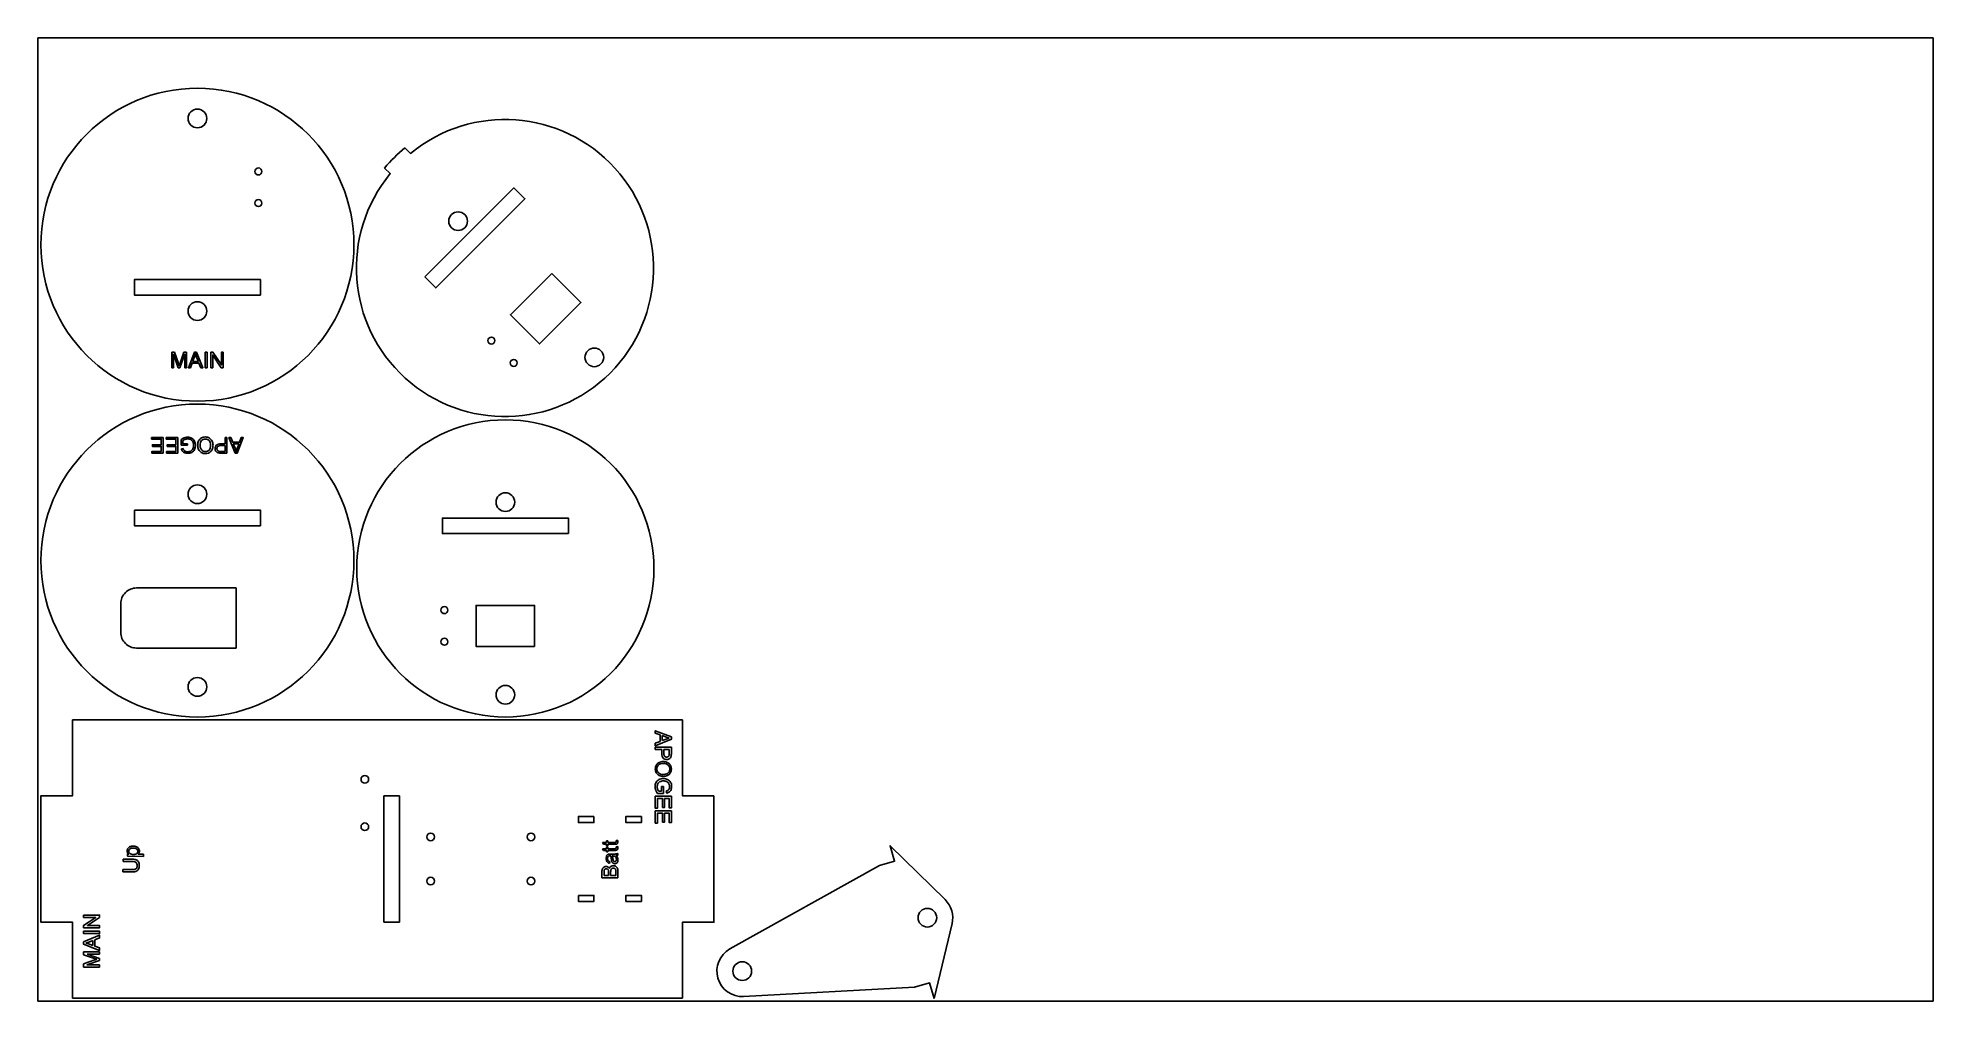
# Model space of a CAD drawing. Header units: millimetres. Extents: x 0 to 600, y -305 to 0.
import ezdxf

# ---------------------------------------------------------------- set-up
doc = ezdxf.new("R2010")
doc.units = ezdxf.units.MM
for name, color, linetype in [('BOARDS', 7, 'CONTINUOUS'), ('CUTOUTS D 5.0', 5, 'CONTINUOUS'), ('HOLES DIAM 2.3 D 5.0', 5, 'CONTINUOUS'), ('HOLES DIAM 2.5 D 5.0', 5, 'CONTINUOUS'), ('HOLES DIAM 6.0 D 5.0', 5, 'CONTINUOUS'), ('INSETS D 0.1', 3, 'CONTINUOUS'), ('INSETS D 1.0', 3, 'CONTINUOUS'), ('PERIMETER D 5.0', 5, 'CONTINUOUS')]:
    doc.layers.add(name, color=color, linetype=linetype)

msp = doc.modelspace()

# ---------------------------------------------------------------- linework, layer by layer
at = {"layer": 'BOARDS'}
msp.add_lwpolyline([(0, 0), (600, 0), (600, -305), (0, -305)], close=True, dxfattribs=at)
at = {"layer": 'CUTOUTS D 5.0'}
for points in [[(122.48, -75.71), (125.96, -79.19), (154.19, -50.96), (150.71, -47.48)], [(70.46, -76.54), (70.46, -81.46), (30.54, -81.46), (30.54, -76.54)], [(30.54, -149.54), (70.46, -149.54), (70.46, -154.46), (30.54, -154.46)], [(167.96, -156.96), (167.96, -152.04), (128.04, -152.04), (128.04, -156.96)], [(114.46, -279.96), (114.46, -240.04), (109.54, -240.04), (109.54, -279.96)], [(176.05, -246.54), (171.14, -246.54), (171.14, -248.46), (176.05, -248.46)], [(191.05, -246.54), (186.14, -246.54), (186.14, -248.46), (191.05, -248.46)], [(171.14, -271.54), (171.14, -273.46), (176.05, -273.46), (176.05, -271.54)], [(186.14, -273.46), (191.05, -273.46), (191.05, -271.54), (186.14, -271.54)]]:
    msp.add_lwpolyline(points, close=True, dxfattribs=at)
msp.add_lwpolyline([(26.24, -179.15), (26.24, -188.25, 0.414214), (31.2, -193.21), (62.76, -193.21), (62.76, -174.19), (31.2, -174.19, 0.414214)], format="xyb", close=True, dxfattribs=at)
at = {"layer": 'HOLES DIAM 2.3 D 5.0'}
for centre in [(69.8, -42.3), (69.8, -52.3), (143.57, -95.86), (150.64, -102.93), (128.7, -181.2), (128.7, -191.2)]:
    msp.add_circle(centre, 1.11, dxfattribs=at)
at = {"layer": 'HOLES DIAM 2.5 D 5.0'}
for centre in [(103.5, -234.78), (103.5, -249.78), (124.35, -253.02), (156.1, -253.02), (124.35, -266.99), (156.1, -266.99)]:
    msp.add_circle(centre, 1.21, dxfattribs=at)
at = {"layer": 'HOLES DIAM 6.0 D 5.0'}
for centre in [(50.5, -25.5), (133.03, -58.03), (50.5, -86.5), (176.16, -101.16), (50.5, -144.5), (148, -147), (50.5, -205.5), (148, -208), (281.6, -278.59), (222.99, -295.51)]:
    msp.add_circle(centre, 2.96, dxfattribs=at)
at = {"layer": 'INSETS D 0.1'}
for p, q in [((43.28, -99.54), (42.35, -99.54)), ((42.35, -99.54), (42.35, -104.46)), ((42.91, -104.46), (42.91, -100)), ((42.91, -100), (44.43, -104.46)), ((44.46, -103.05), (43.28, -99.54)), ((44.97, -104.46), (46.49, -100.08)), ((46.22, -99.54), (45.04, -102.99)), ((47.05, -99.54), (46.22, -99.54)), ((46.49, -100.08), (46.49, -104.46)), ((47.05, -104.46), (47.05, -99.54)), ((48.99, -102.49), (49.56, -100.97)), ((50.26, -101.05), (50.8, -102.49)), ((42.35, -104.46), (42.91, -104.46)), ((44.43, -104.46), (44.97, -104.46)), ((46.49, -104.46), (47.05, -104.46)), ((50.8, -102.49), (48.99, -102.49)), ((45.35, -127.22), (45.35, -129.01)), ((45.35, -129.01), (47.39, -129.01)), ((45.96, -129.99), (45.44, -130.13)), ((45.92, -128.5), (45.92, -127.51)), ((47.39, -128.5), (45.92, -128.5)), ((47.39, -129.01), (47.39, -128.5)), ((57.91, -129.08), (59.24, -129.08)), ((59.24, -128.57), (57.92, -128.57)), ((59.24, -130.95), (57.92, -130.95)), ((57.97, -131.46), (59.82, -131.46)), ((59.24, -126.54), (59.24, -128.57)), ((59.82, -126.54), (59.24, -126.54)), ((59.24, -129.08), (59.24, -130.95)), ((59.82, -131.46), (59.82, -126.54)), ((61.87, -128.51), (63.68, -128.51)), ((62.41, -129.95), (61.87, -128.51)), ((63.68, -128.51), (63.11, -130.03)), ((197.59, -222.51), (197.59, -220.93)), ((197.59, -220.93), (199.01, -221.46)), ((200.54, -224.6), (195.46, -224.6)), ((195.46, -224.6), (195.46, -225.34)), ((195.46, -225.34), (197.49, -225.34)), ((197.49, -225.34), (197.49, -226.58)), ((198.92, -222.01), (197.59, -222.51)), ((198.16, -225.34), (199.87, -225.34)), ((198.16, -226.59), (198.16, -225.34)), ((199.87, -225.34), (199.87, -226.58)), ((200.54, -226.53), (200.54, -224.6)), ((196.18, -239.23), (198.09, -239.23)), ((197.42, -238.5), (196.55, -238.5)), ((197.42, -237.03), (197.42, -238.5)), ((198.09, -237.03), (197.42, -237.03)), ((198.09, -239.23), (198.09, -237.03)), ((198.89, -238.49), (199.07, -239.16)), ((178.78, -254.82), (179.1, -255.34)), ((180.01, -254.82), (178.78, -254.82)), ((180.01, -256.76), (178.78, -256.76)), ((178.78, -256.76), (179.1, -257.29)), ((179.1, -255.34), (180.01, -255.34)), ((179.1, -257.29), (180.01, -257.29)), ((180.01, -254.2), (180.01, -254.82)), ((180.41, -254.2), (180.01, -254.2)), ((180.01, -255.34), (180.01, -255.8)), ((180.01, -255.8), (180.41, -255.8)), ((180.41, -256.14), (180.01, -256.14)), ((180.01, -256.14), (180.01, -256.76)), ((180.01, -257.29), (180.01, -257.74)), ((180.01, -257.74), (180.41, -257.74)), ((180.41, -254.82), (180.41, -254.2)), ((182.57, -254.82), (180.41, -254.82)), ((180.41, -255.34), (182.53, -255.34)), ((180.41, -255.8), (180.41, -255.34)), ((180.41, -256.76), (180.41, -256.14)), ((182.57, -256.76), (180.41, -256.76)), ((180.41, -257.74), (180.41, -257.29)), ((180.41, -257.29), (182.53, -257.29)), ((183.56, -254.12), (183.09, -254.19)), ((183.56, -256.06), (183.09, -256.13)), ((26.94, -263.33), (26.93, -264.08)), ((29.87, -263.35), (26.94, -263.33)), ((26.96, -260.06), (26.95, -260.8)), ((26.95, -260.8), (29.88, -260.82)), ((29.89, -260.08), (26.96, -260.06)), ((28.35, -258.49), (28.34, -259.13)), ((28.34, -259.13), (33.43, -259.16)), ((28.74, -258.49), (28.35, -258.49)), ((33.44, -258.46), (31.74, -258.45)), ((33.43, -259.16), (33.44, -258.46)), ((180.97, -261.38), (181.04, -260.85)), ((182.08, -258.43), (181.26, -258.43)), ((181.83, -259.05), (182, -259.05)), ((183.55, -258.81), (183.55, -258.26)), ((26.93, -264.08), (29.86, -264.09)), ((178.55, -264.05), (178.55, -265.97)), ((178.55, -265.97), (183.64, -265.97)), ((179.23, -265.23), (179.23, -264.27)), ((180.66, -265.23), (179.23, -265.23)), ((180.66, -264.19), (180.66, -265.23)), ((181.33, -265.23), (181.33, -264.11)), ((182.96, -265.23), (181.33, -265.23)), ((182.96, -264.02), (182.96, -265.23)), ((183.64, -265.97), (183.64, -264.02)), ((17.41, -287.39), (15.99, -286.87)), ((16.08, -286.32), (17.41, -285.82)), ((17.41, -285.82), (17.41, -287.39)), ((19.54, -289.37), (14.46, -289.37)), ((14.46, -289.37), (14.46, -290.33)), ((14.46, -290.33), (17.97, -291.54)), ((18.03, -291.97), (14.46, -293.16)), ((14.46, -293.16), (14.46, -294.23)), ((15.49, -293.51), (19.54, -292.13)), ((19.54, -293.51), (15.49, -293.51)), ((15.56, -290.09), (19.54, -290.09)), ((19.54, -291.48), (15.56, -290.09)), ((19.54, -290.09), (19.54, -289.37)), ((19.54, -292.13), (19.54, -291.48)), ((19.54, -294.23), (19.54, -293.51)), ((14.46, -294.23), (19.54, -294.23))]:
    msp.add_line(p, q, dxfattribs=at)
for points in [[(162.69, -74.6), (149.6, -87.69), (158.8, -96.9), (171.9, -83.8)], [(51.56, -104.46), (52.22, -104.46), (50.21, -99.54), (49.55, -99.54), (47.66, -104.46), (48.28, -104.46), (48.83, -102.95), (50.97, -102.95)], [(52.97, -104.46), (53.55, -104.46), (53.55, -99.54), (52.97, -99.54)], [(55.34, -104.46), (55.34, -100.44), (58.03, -104.46), (58.65, -104.46), (58.65, -99.54), (58.09, -99.54), (58.09, -103.56), (55.4, -99.54), (54.79, -99.54), (54.79, -104.46)], [(36.09, -131.46), (39.62, -131.46), (39.62, -126.54), (35.97, -126.54), (35.97, -127.05), (39.04, -127.05), (39.04, -128.83), (36.28, -128.83), (36.28, -129.34), (39.04, -129.34), (39.04, -130.95), (36.09, -130.95)], [(44.28, -126.54), (40.63, -126.54), (40.63, -127.05), (43.7, -127.05), (43.7, -128.83), (40.93, -128.83), (40.93, -129.34), (43.7, -129.34), (43.7, -130.95), (40.75, -130.95), (40.75, -131.46), (44.28, -131.46)], [(62.46, -131.46), (63.12, -131.46), (65.01, -126.54), (64.39, -126.54), (63.85, -128.05), (61.7, -128.05), (61.12, -126.54), (60.45, -126.54)], [(195.46, -223.33), (195.46, -224.17), (200.54, -222.09), (200.54, -221.32), (195.46, -219.37), (195.46, -220.16), (196.97, -220.71), (196.97, -222.75)], [(198.42, -240.88), (199.87, -240.88), (199.87, -243.83), (200.54, -243.83), (200.54, -240.14), (195.46, -240.14), (195.46, -243.95), (196.13, -243.95), (196.13, -240.88), (197.75, -240.88), (197.75, -243.65), (198.42, -243.65)], [(200.54, -244.8), (195.46, -244.8), (195.46, -248.61), (196.13, -248.61), (196.13, -245.54), (197.75, -245.54), (197.75, -248.31), (198.42, -248.31), (198.42, -245.54), (199.87, -245.54), (199.87, -248.49), (200.54, -248.49)], [(14.46, -277.77), (14.46, -278.49), (18.29, -278.49), (14.46, -281.05), (14.46, -281.79), (19.54, -281.79), (19.54, -281.08), (15.7, -281.08), (19.54, -278.51), (19.54, -277.77)], [(14.46, -282.87), (14.46, -283.62), (19.54, -283.62), (19.54, -282.87)], [(18.03, -285.58), (19.54, -285), (19.54, -284.16), (14.46, -286.24), (14.46, -287), (19.54, -288.95), (19.54, -288.16), (18.03, -287.62)]]:
    msp.add_lwpolyline(points, close=True, dxfattribs=at)
for points, knots in [([(49.86, -99.87), (49.85, -99.92), (49.84, -99.97), (49.83, -100.02), (49.79, -100.18), (49.76, -100.34), (49.71, -100.49), (49.67, -100.65), (49.61, -100.81), (49.56, -100.97)], [-0.0153682, -0.0153682, -0.0153682, -0.0153682, 0, 0, 0, 0.0492826, 0.0492826, 0.0492826, 0.0992509, 0.0992509, 0.0992509, 0.0992509]), ([(50.26, -101.05), (50.19, -100.86), (50.12, -100.67), (50.05, -100.47), (50, -100.32), (49.95, -100.17), (49.9, -100.01), (49.89, -99.96), (49.87, -99.92), (49.86, -99.87)], [0, 0, 0, 0, 0.0611193, 0.0611193, 0.0611193, 0.1096047, 0.1096047, 0.1096047, 0.124984, 0.124984, 0.124984, 0.124984]), ([(44.46, -103.05), (44.5, -103.2), (44.55, -103.34), (44.6, -103.48), (44.63, -103.59), (44.66, -103.69), (44.69, -103.79), (44.71, -103.83), (44.72, -103.87), (44.73, -103.91)], [0, 0, 0, 0, 0.04548803, 0.04548803, 0.04548803, 0.07776737, 0.07776737, 0.07776737, 0.09053119, 0.09053119, 0.09053119, 0.09053119]), ([(44.73, -103.91), (44.75, -103.87), (44.76, -103.83), (44.77, -103.79), (44.81, -103.68), (44.84, -103.57), (44.88, -103.46), (44.93, -103.3), (44.98, -103.15), (45.04, -102.99)], [-0.01276375, -0.01276375, -0.01276375, -0.01276375, 0, 0, 0, 0.0354043, 0.0354043, 0.0354043, 0.08445122, 0.08445122, 0.08445122, 0.08445122]), ([(45.35, -127.22), (45.51, -127.1), (45.66, -126.98), (45.83, -126.89), (45.99, -126.8), (46.16, -126.72), (46.33, -126.65)], [0.0020206, 0.0020206, 0.0020206, 0.0020206, 0.0601207, 0.0601207, 0.0601207, 0.1165543, 0.1165543, 0.1165543, 0.1165543]), ([(45.8, -130.89), (45.72, -130.78), (45.64, -130.66), (45.58, -130.54), (45.52, -130.41), (45.48, -130.27), (45.44, -130.13)], [0.00032367, 0.00032367, 0.00032367, 0.00032367, 0.04227555, 0.04227555, 0.04227555, 0.08660203, 0.08660203, 0.08660203, 0.08660203]), ([(46.47, -131.37), (46.33, -131.31), (46.2, -131.25), (46.08, -131.17), (45.98, -131.09), (45.89, -130.99), (45.8, -130.89)], [0.00020878, 0.00020878, 0.00020878, 0.00020878, 0.04438621, 0.04438621, 0.04438621, 0.08477884, 0.08477884, 0.08477884, 0.08477884]), ([(46.56, -127.14), (46.56, -127.14), (46.56, -127.14), (46.56, -127.14), (46.44, -127.19), (46.32, -127.24), (46.2, -127.31), (46.11, -127.37), (46.02, -127.43), (45.93, -127.5), (45.93, -127.5), (45.92, -127.51), (45.92, -127.51)], [-0.00011854, -0.00011854, -0.00011854, -0.00011854, 0, 0, 0, 0.03983706, 0.03983706, 0.03983706, 0.07165151, 0.07165151, 0.07165151, 0.07366358, 0.07366358, 0.07366358, 0.07366358]), ([(45.96, -129.99), (45.99, -130.09), (46.02, -130.2), (46.07, -130.3), (46.12, -130.39), (46.17, -130.48), (46.23, -130.56), (46.23, -130.56), (46.23, -130.56), (46.23, -130.56)], [0.00387121, 0.00387121, 0.00387121, 0.00387121, 0.03636613, 0.03636613, 0.03636613, 0.06649006, 0.06649006, 0.06649006, 0.06682527, 0.06682527, 0.06682527, 0.06682527]), ([(46.23, -130.56), (46.23, -130.56), (46.23, -130.56), (46.23, -130.57), (46.3, -130.64), (46.36, -130.71), (46.44, -130.77), (46.53, -130.83), (46.63, -130.88), (46.72, -130.92), (46.72, -130.92), (46.72, -130.92), (46.72, -130.93)], [-0.00033343, -0.00033343, -0.00033343, -0.00033343, 0, 0, 0, 0.02825046, 0.02825046, 0.02825046, 0.05968397, 0.05968397, 0.05968397, 0.05988614, 0.05988614, 0.05988614, 0.05988614]), ([(46.33, -126.65), (46.5, -126.59), (46.68, -126.54), (46.85, -126.5), (47.02, -126.47), (47.2, -126.46), (47.38, -126.46)], [0.0001819, 0.0001819, 0.0001819, 0.0001819, 0.0545445, 0.0545445, 0.0545445, 0.1084611, 0.1084611, 0.1084611, 0.1084611]), ([(47.43, -131.54), (47.26, -131.54), (47.09, -131.53), (46.92, -131.5), (46.77, -131.47), (46.62, -131.42), (46.47, -131.37)], [0.00016372, 0.00016372, 0.00016372, 0.00016372, 0.051815, 0.051815, 0.051815, 0.09986521, 0.09986521, 0.09986521, 0.09986521]), ([(47.42, -126.97), (47.42, -126.97), (47.42, -126.97), (47.42, -126.97), (47.27, -126.98), (47.13, -126.99), (46.99, -127.01), (46.84, -127.04), (46.7, -127.09), (46.57, -127.14), (46.57, -127.14), (46.57, -127.14), (46.56, -127.14)], [-0.0002117, -0.0002117, -0.0002117, -0.0002117, 0, 0, 0, 0.04266336, 0.04266336, 0.04266336, 0.08591992, 0.08591992, 0.08591992, 0.08603834, 0.08603834, 0.08603834, 0.08603834]), ([(46.72, -130.93), (46.72, -130.93), (46.73, -130.93), (46.73, -130.93), (46.83, -130.96), (46.94, -131), (47.06, -131.03), (47.18, -131.05), (47.31, -131.05), (47.43, -131.06), (47.43, -131.06), (47.43, -131.06), (47.43, -131.06)], [-0.0002032, -0.0002032, -0.0002032, -0.0002032, 0, 0, 0, 0.03419116, 0.03419116, 0.03419116, 0.07049274, 0.07049274, 0.07049274, 0.07063171, 0.07063171, 0.07063171, 0.07063171]), ([(47.38, -126.46), (47.62, -126.47), (47.85, -126.48), (48.07, -126.53), (48.29, -126.58), (48.49, -126.67), (48.7, -126.77)], [0.0001932, 0.0001932, 0.0001932, 0.0001932, 0.0707428, 0.0707428, 0.0707428, 0.1382894, 0.1382894, 0.1382894, 0.1382894]), ([(48.37, -127.19), (48.37, -127.19), (48.37, -127.19), (48.37, -127.19), (48.22, -127.13), (48.07, -127.06), (47.91, -127.03), (47.75, -126.99), (47.58, -126.98), (47.42, -126.97), (47.42, -126.97), (47.42, -126.97), (47.42, -126.97)], [-0.00027597, -0.00027597, -0.00027597, -0.00027597, 0, 0, 0, 0.0482253, 0.0482253, 0.0482253, 0.09662391, 0.09662391, 0.09662391, 0.09683505, 0.09683505, 0.09683505, 0.09683505]), ([(47.43, -131.06), (47.43, -131.06), (47.43, -131.06), (47.43, -131.06), (47.57, -131.06), (47.72, -131.05), (47.86, -131.02), (47.99, -131), (48.11, -130.96), (48.23, -130.92), (48.23, -130.92), (48.23, -130.92), (48.23, -130.92)], [-0.00013898, -0.00013898, -0.00013898, -0.00013898, 0, 0, 0, 0.04243275, 0.04243275, 0.04243275, 0.08004052, 0.08004052, 0.08004052, 0.08026057, 0.08026057, 0.08026057, 0.08026057]), ([(48.73, -131.24), (48.53, -131.33), (48.33, -131.42), (48.13, -131.47), (47.9, -131.52), (47.67, -131.53), (47.43, -131.54)], [0.0003257, 0.0003257, 0.0003257, 0.0003257, 0.0658058, 0.0658058, 0.0658058, 0.1364046, 0.1364046, 0.1364046, 0.1364046]), ([(48.23, -130.92), (48.23, -130.92), (48.23, -130.92), (48.23, -130.92), (48.33, -130.87), (48.44, -130.82), (48.54, -130.75), (48.62, -130.69), (48.7, -130.62), (48.78, -130.55), (48.78, -130.55), (48.78, -130.55), (48.78, -130.55)], [-0.00021952, -0.00021952, -0.00021952, -0.00021952, 0, 0, 0, 0.0338932, 0.0338932, 0.0338932, 0.06496365, 0.06496365, 0.06496365, 0.06518548, 0.06518548, 0.06518548, 0.06518548]), ([(49.06, -127.88), (49.06, -127.88), (49.06, -127.88), (49.06, -127.88), (48.97, -127.74), (48.89, -127.59), (48.77, -127.48), (48.65, -127.36), (48.51, -127.28), (48.37, -127.2), (48.37, -127.19), (48.37, -127.19), (48.37, -127.19)], [-0.00032202, -0.00032202, -0.00032202, -0.00032202, 0, 0, 0, 0.04834602, 0.04834602, 0.04834602, 0.09593844, 0.09593844, 0.09593844, 0.09621228, 0.09621228, 0.09621228, 0.09621228]), ([(48.7, -126.77), (48.89, -126.88), (49.07, -127), (49.22, -127.14), (49.36, -127.29), (49.48, -127.47), (49.59, -127.66)], [0.0002785, 0.0002785, 0.0002785, 0.0002785, 0.0654128, 0.0654128, 0.0654128, 0.1301009, 0.1301009, 0.1301009, 0.1301009]), ([(49.59, -130.32), (49.48, -130.52), (49.37, -130.71), (49.23, -130.86), (49.09, -131.01), (48.91, -131.13), (48.73, -131.24)], [0.0002464, 0.0002464, 0.0002464, 0.0002464, 0.0665127, 0.0665127, 0.0665127, 0.1299804, 0.1299804, 0.1299804, 0.1299804]), ([(48.78, -130.55), (48.78, -130.54), (48.78, -130.54), (48.78, -130.54), (48.84, -130.47), (48.91, -130.39), (48.96, -130.3), (49.02, -130.22), (49.06, -130.13), (49.1, -130.04), (49.1, -130.04), (49.1, -130.04), (49.1, -130.04)], [-0.00022242, -0.00022242, -0.00022242, -0.00022242, 0, 0, 0, 0.02971631, 0.02971631, 0.02971631, 0.05887319, 0.05887319, 0.05887319, 0.05908399, 0.05908399, 0.05908399, 0.05908399]), ([(49.29, -129.02), (49.29, -129.02), (49.29, -129.02), (49.29, -129.02), (49.29, -128.81), (49.28, -128.6), (49.24, -128.39), (49.2, -128.22), (49.13, -128.05), (49.06, -127.88), (49.06, -127.88), (49.06, -127.88), (49.06, -127.88)], [-0.0001461, -0.0001461, -0.0001461, -0.0001461, 0, 0, 0, 0.0616608, 0.0616608, 0.0616608, 0.1150097, 0.1150097, 0.1150097, 0.1153345, 0.1153345, 0.1153345, 0.1153345]), ([(49.1, -130.04), (49.1, -130.04), (49.1, -130.04), (49.1, -130.04), (49.16, -129.88), (49.21, -129.72), (49.25, -129.55), (49.28, -129.37), (49.29, -129.19), (49.29, -129.02), (49.29, -129.02), (49.29, -129.02), (49.29, -129.02)], [-0.0002105, -0.0002105, -0.0002105, -0.0002105, 0, 0, 0, 0.0504234, 0.0504234, 0.0504234, 0.1029091, 0.1029091, 0.1029091, 0.1030557, 0.1030557, 0.1030557, 0.1030557]), ([(49.59, -127.66), (49.68, -127.87), (49.77, -128.07), (49.82, -128.28), (49.87, -128.51), (49.88, -128.74), (49.89, -128.98)], [0.0002878, 0.0002878, 0.0002878, 0.0002878, 0.0672458, 0.0672458, 0.0672458, 0.1376379, 0.1376379, 0.1376379, 0.1376379]), ([(49.89, -128.98), (49.88, -129.21), (49.87, -129.45), (49.82, -129.67), (49.77, -129.89), (49.68, -130.11), (49.59, -130.32)], [0.0002003, 0.0002003, 0.0002003, 0.0002003, 0.0709691, 0.0709691, 0.0709691, 0.1402929, 0.1402929, 0.1402929, 0.1402929]), ([(50.58, -128.99), (50.58, -128.99), (50.58, -128.99), (50.58, -128.99), (50.59, -128.75), (50.6, -128.5), (50.66, -128.26), (50.71, -128.04), (50.8, -127.83), (50.89, -127.62), (50.89, -127.62), (50.89, -127.61), (50.89, -127.61)], [-0.0001788, -0.0001788, -0.0001788, -0.0001788, 0, 0, 0, 0.0724573, 0.0724573, 0.0724573, 0.1405047, 0.1405047, 0.1405047, 0.1407781, 0.1407781, 0.1407781, 0.1407781]), ([(50.88, -130.35), (50.88, -130.35), (50.88, -130.35), (50.88, -130.35), (50.79, -130.14), (50.7, -129.93), (50.65, -129.71), (50.6, -129.48), (50.59, -129.23), (50.58, -128.99), (50.58, -128.99), (50.58, -128.99), (50.58, -128.99)], [-0.0002744, -0.0002744, -0.0002744, -0.0002744, 0, 0, 0, 0.0668201, 0.0668201, 0.0668201, 0.1382623, 0.1382623, 0.1382623, 0.1384412, 0.1384412, 0.1384412, 0.1384412]), ([(51.74, -131.29), (51.74, -131.29), (51.74, -131.29), (51.74, -131.29), (51.56, -131.17), (51.39, -131.05), (51.24, -130.89), (51.09, -130.73), (50.99, -130.54), (50.88, -130.36), (50.88, -130.35), (50.88, -130.35), (50.88, -130.35)], [-0.0002905, -0.0002905, -0.0002905, -0.0002905, 0, 0, 0, 0.0629936, 0.0629936, 0.0629936, 0.1266461, 0.1266461, 0.1266461, 0.126919, 0.126919, 0.126919, 0.126919]), ([(50.89, -127.61), (50.89, -127.61), (50.89, -127.61), (50.89, -127.61), (51, -127.42), (51.12, -127.23), (51.27, -127.08), (51.42, -126.92), (51.6, -126.81), (51.78, -126.69), (51.78, -126.69), (51.78, -126.69), (51.78, -126.69)], [-0.0002717, -0.0002717, -0.0002717, -0.0002717, 0, 0, 0, 0.0644741, 0.0644741, 0.0644741, 0.1272755, 0.1272755, 0.1272755, 0.1275572, 0.1275572, 0.1275572, 0.1275572]), ([(51.82, -127.53), (51.68, -127.74), (51.54, -127.94), (51.46, -128.16), (51.37, -128.41), (51.36, -128.7), (51.34, -129)], [0.0004921, 0.0004921, 0.0004921, 0.0004921, 0.0731116, 0.0731116, 0.0731116, 0.1593277, 0.1593277, 0.1593277, 0.1593277]), ([(51.34, -129), (51.35, -129.19), (51.36, -129.38), (51.39, -129.56), (51.43, -129.72), (51.49, -129.88), (51.55, -130.05)], [0.0001551, 0.0001551, 0.0001551, 0.0001551, 0.0574032, 0.0574032, 0.0574032, 0.1089111, 0.1089111, 0.1089111, 0.1089111]), ([(51.55, -130.05), (51.62, -130.19), (51.7, -130.33), (51.79, -130.44), (51.89, -130.55), (52.01, -130.64), (52.13, -130.73)], [0.00026864, 0.00026864, 0.00026864, 0.00026864, 0.04773981, 0.04773981, 0.04773981, 0.09362092, 0.09362092, 0.09362092, 0.09362092]), ([(53.01, -131.63), (53.01, -131.63), (53.01, -131.63), (53.01, -131.63), (52.78, -131.62), (52.56, -131.6), (52.34, -131.55), (52.13, -131.49), (51.94, -131.39), (51.74, -131.29), (51.74, -131.29), (51.74, -131.29), (51.74, -131.29)], [-0.000273, -0.000273, -0.000273, -0.000273, 0, 0, 0, 0.066343, 0.066343, 0.066343, 0.1303519, 0.1303519, 0.1303519, 0.130643, 0.130643, 0.130643, 0.130643]), ([(51.78, -126.69), (51.78, -126.69), (51.78, -126.69), (51.78, -126.69), (51.97, -126.6), (52.17, -126.51), (52.37, -126.45), (52.58, -126.4), (52.8, -126.39), (53.01, -126.37), (53.01, -126.37), (53.01, -126.37), (53.01, -126.37)], [-0.0002829, -0.0002829, -0.0002829, -0.0002829, 0, 0, 0, 0.0629069, 0.0629069, 0.0629069, 0.1263047, 0.1263047, 0.1263047, 0.1265384, 0.1265384, 0.1265384, 0.1265384]), ([(53.02, -127.02), (52.78, -127.04), (52.55, -127.06), (52.35, -127.15), (52.16, -127.23), (51.99, -127.38), (51.82, -127.53)], [0.0003487, 0.0003487, 0.0003487, 0.0003487, 0.0693396, 0.0693396, 0.0693396, 0.1363968, 0.1363968, 0.1363968, 0.1363968]), ([(52.13, -130.73), (52.27, -130.81), (52.41, -130.88), (52.55, -130.92), (52.69, -130.96), (52.85, -130.97), (53, -130.98)], [0.00030595, 0.00030595, 0.00030595, 0.00030595, 0.04616594, 0.04616594, 0.04616594, 0.09330553, 0.09330553, 0.09330553, 0.09330553]), ([(53, -130.98), (53.23, -130.96), (53.45, -130.94), (53.64, -130.86), (53.84, -130.78), (54.01, -130.65), (54.18, -130.51)], [0.0002972, 0.0002972, 0.0002972, 0.0002972, 0.0664607, 0.0664607, 0.0664607, 0.1321991, 0.1321991, 0.1321991, 0.1321991]), ([(53.01, -126.37), (53.01, -126.37), (53.01, -126.37), (53.01, -126.37), (53.24, -126.39), (53.47, -126.4), (53.69, -126.46), (53.9, -126.52), (54.1, -126.62), (54.29, -126.72), (54.29, -126.72), (54.29, -126.72), (54.29, -126.72)], [-0.0002332, -0.0002332, -0.0002332, -0.0002332, 0, 0, 0, 0.0673902, 0.0673902, 0.0673902, 0.1320134, 0.1320134, 0.1320134, 0.1323054, 0.1323054, 0.1323054, 0.1323054]), ([(54.76, -130.91), (54.76, -130.91), (54.76, -130.91), (54.76, -130.92), (54.52, -131.12), (54.27, -131.33), (53.98, -131.45), (53.68, -131.58), (53.35, -131.6), (53.01, -131.63), (53.01, -131.63), (53.01, -131.63), (53.01, -131.63)], [-0.0004845, -0.0004845, -0.0004845, -0.0004845, 0, 0, 0, 0.0930215, 0.0930215, 0.0930215, 0.1906322, 0.1906322, 0.1906322, 0.1909009, 0.1909009, 0.1909009, 0.1909009]), ([(54.2, -127.53), (54.03, -127.38), (53.86, -127.23), (53.67, -127.15), (53.48, -127.06), (53.25, -127.04), (53.02, -127.02)], [0.0004584, 0.0004584, 0.0004584, 0.0004584, 0.0672528, 0.0672528, 0.0672528, 0.1352983, 0.1352983, 0.1352983, 0.1352983]), ([(54.18, -130.51), (54.33, -130.3), (54.47, -130.1), (54.56, -129.88), (54.66, -129.59), (54.67, -129.26), (54.68, -128.93)], [0.0005655, 0.0005655, 0.0005655, 0.0005655, 0.0747842, 0.0747842, 0.0747842, 0.1721989, 0.1721989, 0.1721989, 0.1721989]), ([(54.68, -128.93), (54.67, -128.65), (54.65, -128.37), (54.56, -128.13), (54.48, -127.92), (54.35, -127.73), (54.2, -127.53)], [0.0001454, 0.0001454, 0.0001454, 0.0001454, 0.0816981, 0.0816981, 0.0816981, 0.1528177, 0.1528177, 0.1528177, 0.1528177]), ([(54.29, -126.72), (54.3, -126.72), (54.3, -126.72), (54.3, -126.72), (54.47, -126.85), (54.65, -126.97), (54.79, -127.13), (54.94, -127.29), (55.04, -127.48), (55.15, -127.67), (55.15, -127.67), (55.15, -127.67), (55.15, -127.67)], [-0.0002917, -0.0002917, -0.0002917, -0.0002917, 0, 0, 0, 0.0633532, 0.0633532, 0.0633532, 0.126897, 0.126897, 0.126897, 0.127144, 0.127144, 0.127144, 0.127144]), ([(55.44, -128.94), (55.44, -128.94), (55.44, -128.94), (55.44, -128.94), (55.42, -129.32), (55.41, -129.71), (55.27, -130.06), (55.16, -130.37), (54.96, -130.64), (54.77, -130.91), (54.77, -130.91), (54.77, -130.91), (54.76, -130.91)], [-0.0002083, -0.0002083, -0.0002083, -0.0002083, 0, 0, 0, 0.1122251, 0.1122251, 0.1122251, 0.2100019, 0.2100019, 0.2100019, 0.2104888, 0.2104888, 0.2104888, 0.2104888]), ([(55.15, -127.67), (55.15, -127.67), (55.15, -127.67), (55.15, -127.67), (55.24, -127.87), (55.32, -128.07), (55.37, -128.28), (55.42, -128.5), (55.43, -128.72), (55.44, -128.93), (55.44, -128.93), (55.44, -128.93), (55.44, -128.94)], [-0.0002482, -0.0002482, -0.0002482, -0.0002482, 0, 0, 0, 0.0643998, 0.0643998, 0.0643998, 0.1289186, 0.1289186, 0.1289186, 0.1291304, 0.1291304, 0.1291304, 0.1291304]), ([(56.08, -130.05), (56.1, -129.85), (56.12, -129.65), (56.18, -129.48), (56.25, -129.31), (56.36, -129.16), (56.48, -129)], [0.0002491, 0.0002491, 0.0002491, 0.0002491, 0.0597442, 0.0597442, 0.0597442, 0.1168557, 0.1168557, 0.1168557, 0.1168557]), ([(56.23, -130.72), (56.19, -130.61), (56.15, -130.51), (56.12, -130.4), (56.1, -130.29), (56.09, -130.17), (56.08, -130.05)], [0.00022298, 0.00022298, 0.00022298, 0.00022298, 0.03450337, 0.03450337, 0.03450337, 0.07009321, 0.07009321, 0.07009321, 0.07009321]), ([(56.62, -131.19), (56.54, -131.12), (56.46, -131.06), (56.4, -130.99), (56.34, -130.91), (56.29, -130.81), (56.23, -130.72)], [0.00030758, 0.00030758, 0.00030758, 0.00030758, 0.03053412, 0.03053412, 0.03053412, 0.06303599, 0.06303599, 0.06303599, 0.06303599]), ([(56.48, -129), (56.66, -128.88), (56.84, -128.75), (57.03, -128.68), (57.3, -128.58), (57.61, -128.58), (57.92, -128.57)], [0.0006347, 0.0006347, 0.0006347, 0.0006347, 0.0658901, 0.0658901, 0.0658901, 0.156267, 0.156267, 0.156267, 0.156267]), ([(57.22, -131.41), (57.11, -131.39), (56.99, -131.37), (56.89, -131.33), (56.8, -131.29), (56.71, -131.24), (56.62, -131.19)], [0.00014353, 0.00014353, 0.00014353, 0.00014353, 0.03500373, 0.03500373, 0.03500373, 0.06610041, 0.06610041, 0.06610041, 0.06610041]), ([(56.97, -129.33), (56.97, -129.33), (56.97, -129.33), (56.96, -129.34), (56.89, -129.43), (56.8, -129.52), (56.76, -129.63), (56.7, -129.76), (56.69, -129.9), (56.69, -130.03), (56.69, -130.03), (56.69, -130.03), (56.69, -130.03)], [-0.00065465, -0.00065465, -0.00065465, -0.00065465, 0, 0, 0, 0.03512896, 0.03512896, 0.03512896, 0.07416945, 0.07416945, 0.07416945, 0.074407, 0.074407, 0.074407, 0.074407]), ([(56.69, -130.03), (56.69, -130.03), (56.69, -130.03), (56.69, -130.04), (56.69, -130.14), (56.7, -130.24), (56.73, -130.34), (56.76, -130.43), (56.8, -130.51), (56.85, -130.59), (56.85, -130.59), (56.85, -130.59), (56.85, -130.59)], [-0.0002411, -0.0002411, -0.0002411, -0.0002411, 0, 0, 0, 0.02938704, 0.02938704, 0.02938704, 0.05671109, 0.05671109, 0.05671109, 0.05705442, 0.05705442, 0.05705442, 0.05705442]), ([(56.85, -130.59), (56.85, -130.59), (56.85, -130.6), (56.85, -130.6), (56.91, -130.66), (56.97, -130.74), (57.05, -130.79), (57.12, -130.84), (57.21, -130.87), (57.29, -130.9), (57.29, -130.9), (57.29, -130.9), (57.29, -130.9)], [-0.0003418, -0.0003418, -0.0003418, -0.0003418, 0, 0, 0, 0.02610682, 0.02610682, 0.02610682, 0.05194992, 0.05194992, 0.05194992, 0.05233558, 0.05233558, 0.05233558, 0.05233558]), ([(57.91, -129.08), (57.91, -129.08), (57.91, -129.08), (57.91, -129.08), (57.72, -129.08), (57.53, -129.09), (57.35, -129.14), (57.21, -129.19), (57.09, -129.26), (56.98, -129.33), (56.97, -129.33), (56.97, -129.33), (56.97, -129.33)], [-0.00002254, -0.00002254, -0.00002254, -0.00002254, 0, 0, 0, 0.05515001, 0.05515001, 0.05515001, 0.09557053, 0.09557053, 0.09557053, 0.09623293, 0.09623293, 0.09623293, 0.09623293]), ([(57.97, -131.46), (57.83, -131.46), (57.68, -131.46), (57.54, -131.45), (57.43, -131.44), (57.33, -131.43), (57.22, -131.41)], [0, 0, 0, 0, 0.04392822, 0.04392822, 0.04392822, 0.0761278, 0.0761278, 0.0761278, 0.0761278]), ([(57.29, -130.9), (57.29, -130.91), (57.29, -130.91), (57.3, -130.91), (57.38, -130.92), (57.46, -130.93), (57.54, -130.94), (57.66, -130.95), (57.79, -130.95), (57.92, -130.95)], [-0.00039241, -0.00039241, -0.00039241, -0.00039241, 0, 0, 0, 0.02402058, 0.02402058, 0.02402058, 0.06198013, 0.06198013, 0.06198013, 0.06198013]), ([(62.41, -129.95), (62.49, -130.14), (62.56, -130.33), (62.62, -130.53), (62.67, -130.68), (62.72, -130.83), (62.77, -130.99), (62.78, -131.04), (62.8, -131.08), (62.81, -131.13)], [0, 0, 0, 0, 0.0611192, 0.0611192, 0.0611192, 0.1096047, 0.1096047, 0.1096047, 0.1249839, 0.1249839, 0.1249839, 0.1249839]), ([(62.81, -131.13), (62.82, -131.08), (62.84, -131.03), (62.85, -130.98), (62.88, -130.82), (62.92, -130.66), (62.96, -130.51), (63.01, -130.35), (63.06, -130.19), (63.11, -130.03)], [-0.0153681, -0.0153681, -0.0153681, -0.0153681, 0, 0, 0, 0.0492826, 0.0492826, 0.0492826, 0.0992509, 0.0992509, 0.0992509, 0.0992509]), ([(198.92, -222.01), (198.92, -222.01), (198.92, -222.01), (198.92, -222.01), (199.11, -221.94), (199.31, -221.87), (199.5, -221.8), (199.6, -221.77), (199.71, -221.73), (199.82, -221.7)], [-0.00000382, -0.00000382, -0.00000382, -0.00000382, 0, 0, 0, 0.06111926, 0.06111926, 0.06111926, 0.09431712, 0.09431712, 0.09431712, 0.09431712]), ([(199.82, -221.7), (199.71, -221.67), (199.59, -221.65), (199.48, -221.62), (199.32, -221.57), (199.16, -221.52), (199.01, -221.46), (199.01, -221.46), (199.01, -221.46), (199.01, -221.46)], [0.01526989, 0.01526989, 0.01526989, 0.01526989, 0.04928266, 0.04928266, 0.04928266, 0.09930154, 0.09930154, 0.09930154, 0.09935214, 0.09935214, 0.09935214, 0.09935214]), ([(197.94, -228.08), (197.94, -228.08), (197.94, -228.08), (197.94, -228.07), (197.81, -227.89), (197.68, -227.7), (197.61, -227.49), (197.5, -227.21), (197.5, -226.89), (197.49, -226.58), (197.49, -226.58), (197.49, -226.58), (197.49, -226.58)], [-0.0006346, -0.0006346, -0.0006346, -0.0006346, 0, 0, 0, 0.0658901, 0.0658901, 0.0658901, 0.156267, 0.156267, 0.156267, 0.1562901, 0.1562901, 0.1562901, 0.1562901]), ([(198.16, -226.59), (198.17, -226.78), (198.17, -226.97), (198.22, -227.13), (198.26, -227.25), (198.33, -227.36), (198.39, -227.48)], [0, 0, 0, 0, 0.05515, 0.05515, 0.05515, 0.09490787, 0.09490787, 0.09490787, 0.09490787]), ([(198.39, -227.48), (198.48, -227.56), (198.57, -227.63), (198.66, -227.67), (198.77, -227.72), (198.9, -227.72), (199.03, -227.73)], [0.00065503, 0.00065503, 0.00065503, 0.00065503, 0.03512897, 0.03512897, 0.03512897, 0.07393186, 0.07393186, 0.07393186, 0.07393186]), ([(199.03, -227.73), (199.13, -227.73), (199.23, -227.72), (199.31, -227.7), (199.39, -227.67), (199.47, -227.63), (199.55, -227.58)], [0.00024116, 0.00024116, 0.00024116, 0.00024116, 0.02938703, 0.02938703, 0.02938703, 0.05636764, 0.05636764, 0.05636764, 0.05636764]), ([(199.55, -227.58), (199.61, -227.53), (199.68, -227.47), (199.72, -227.41), (199.77, -227.35), (199.8, -227.27), (199.83, -227.19)], [0.00034197, 0.00034197, 0.00034197, 0.00034197, 0.0261068, 0.0261068, 0.0261068, 0.05156406, 0.05156406, 0.05156406, 0.05156406]), ([(200.25, -227.93), (200.25, -227.93), (200.25, -227.93), (200.25, -227.93), (200.19, -228.01), (200.12, -228.09), (200.04, -228.16), (199.95, -228.23), (199.85, -228.29), (199.76, -228.34), (199.75, -228.34), (199.75, -228.34), (199.75, -228.34)], [-0.00030751, -0.00030751, -0.00030751, -0.00030751, 0, 0, 0, 0.03053413, 0.03053413, 0.03053413, 0.06325837, 0.06325837, 0.06325837, 0.06348071, 0.06348071, 0.06348071, 0.06348071]), ([(199.83, -227.19), (199.84, -227.11), (199.85, -227.03), (199.86, -226.96), (199.87, -226.83), (199.87, -226.71), (199.87, -226.58), (199.87, -226.58), (199.87, -226.58), (199.87, -226.58)], [0.0003925, 0.0003925, 0.0003925, 0.0003925, 0.02402055, 0.02402055, 0.02402055, 0.06198013, 0.06198013, 0.06198013, 0.0619887, 0.0619887, 0.0619887, 0.0619887]), ([(200.49, -227.29), (200.49, -227.29), (200.49, -227.29), (200.49, -227.29), (200.47, -227.41), (200.44, -227.53), (200.4, -227.64), (200.36, -227.74), (200.31, -227.83), (200.25, -227.92), (200.25, -227.92), (200.25, -227.93), (200.25, -227.93)], [-0.00014352, -0.00014352, -0.00014352, -0.00014352, 0, 0, 0, 0.0350037, 0.0350037, 0.0350037, 0.06640885, 0.06640885, 0.06640885, 0.06671724, 0.06671724, 0.06671724, 0.06671724]), ([(200.54, -226.53), (200.54, -226.53), (200.54, -226.53), (200.54, -226.53), (200.54, -226.67), (200.54, -226.82), (200.53, -226.97), (200.52, -227.08), (200.51, -227.18), (200.49, -227.29), (200.49, -227.29), (200.49, -227.29), (200.49, -227.29)], [-0.00000629, -0.00000629, -0.00000629, -0.00000629, 0, 0, 0, 0.0439282, 0.0439282, 0.0439282, 0.07627234, 0.07627234, 0.07627234, 0.07641689, 0.07641689, 0.07641689, 0.07641689]), ([(195.46, -231.49), (195.47, -231.26), (195.48, -231.04), (195.54, -230.83), (195.59, -230.63), (195.69, -230.44), (195.79, -230.25)], [0.0002332, 0.0002332, 0.0002332, 0.0002332, 0.0673902, 0.0673902, 0.0673902, 0.1317214, 0.1317214, 0.1317214, 0.1317214]), ([(195.76, -232.68), (195.67, -232.49), (195.58, -232.3), (195.53, -232.11), (195.48, -231.91), (195.47, -231.7), (195.46, -231.49)], [0.0002829, 0.0002829, 0.0002829, 0.0002829, 0.0629069, 0.0629069, 0.0629069, 0.1260709, 0.1260709, 0.1260709, 0.1260709]), ([(196.65, -233.54), (196.46, -233.42), (196.28, -233.31), (196.13, -233.17), (195.99, -233.03), (195.87, -232.86), (195.76, -232.68)], [0.0002718, 0.0002718, 0.0002718, 0.0002718, 0.0644742, 0.0644742, 0.0644742, 0.1269937, 0.1269937, 0.1269937, 0.1269937]), ([(195.79, -230.25), (195.91, -230.07), (196.04, -229.9), (196.19, -229.77), (196.34, -229.63), (196.52, -229.53), (196.7, -229.42)], [0.0002917, 0.0002917, 0.0002917, 0.0002917, 0.0633532, 0.0633532, 0.0633532, 0.12665, 0.12665, 0.12665, 0.12665]), ([(196.47, -230.24), (196.47, -230.24), (196.47, -230.24), (196.47, -230.24), (196.32, -230.41), (196.16, -230.59), (196.07, -230.8), (195.98, -231.01), (195.96, -231.25), (195.94, -231.48), (195.94, -231.48), (195.94, -231.48), (195.94, -231.48)], [-0.0004584, -0.0004584, -0.0004584, -0.0004584, 0, 0, 0, 0.0672528, 0.0672528, 0.0672528, 0.1356472, 0.1356472, 0.1356472, 0.1359961, 0.1359961, 0.1359961, 0.1359961]), ([(195.94, -231.48), (195.94, -231.49), (195.94, -231.49), (195.94, -231.49), (195.96, -231.73), (195.98, -231.97), (196.08, -232.18), (196.17, -232.39), (196.32, -232.57), (196.48, -232.74), (196.48, -232.74), (196.48, -232.74), (196.48, -232.74)], [-0.0003486, -0.0003486, -0.0003486, -0.0003486, 0, 0, 0, 0.0693396, 0.0693396, 0.0693396, 0.136885, 0.136885, 0.136885, 0.1373731, 0.1373731, 0.1373731, 0.1373731]), ([(197.92, -229.74), (197.92, -229.74), (197.92, -229.74), (197.92, -229.74), (197.64, -229.75), (197.36, -229.77), (197.1, -229.86), (196.88, -229.95), (196.68, -230.09), (196.48, -230.23), (196.48, -230.23), (196.47, -230.23), (196.47, -230.24)], [-0.0001454, -0.0001454, -0.0001454, -0.0001454, 0, 0, 0, 0.0816981, 0.0816981, 0.0816981, 0.1532791, 0.1532791, 0.1532791, 0.1537404, 0.1537404, 0.1537404, 0.1537404]), ([(196.48, -232.74), (196.48, -232.75), (196.48, -232.75), (196.48, -232.75), (196.69, -232.89), (196.9, -233.03), (197.13, -233.11), (197.4, -233.21), (197.7, -233.22), (197.99, -233.24), (198, -233.24), (198, -233.24), (198, -233.24)], [-0.000492, -0.000492, -0.000492, -0.000492, 0, 0, 0, 0.0731116, 0.0731116, 0.0731116, 0.1594803, 0.1594803, 0.1594803, 0.1596329, 0.1596329, 0.1596329, 0.1596329]), ([(197.99, -233.84), (197.75, -233.83), (197.51, -233.82), (197.28, -233.76), (197.07, -233.71), (196.86, -233.62), (196.65, -233.54)], [0.0001788, 0.0001788, 0.0001788, 0.0001788, 0.0724573, 0.0724573, 0.0724573, 0.1402314, 0.1402314, 0.1402314, 0.1402314]), ([(196.7, -229.42), (196.9, -229.34), (197.1, -229.25), (197.3, -229.21), (197.51, -229.16), (197.72, -229.15), (197.94, -229.14)], [0.0002482, 0.0002482, 0.0002482, 0.0002482, 0.0643997, 0.0643997, 0.0643997, 0.1287068, 0.1287068, 0.1287068, 0.1287068]), ([(199.56, -230.26), (199.56, -230.25), (199.56, -230.25), (199.56, -230.25), (199.35, -230.11), (199.14, -229.96), (198.91, -229.87), (198.6, -229.75), (198.26, -229.75), (197.93, -229.74), (197.93, -229.74), (197.92, -229.74), (197.92, -229.74)], [-0.0005655, -0.0005655, -0.0005655, -0.0005655, 0, 0, 0, 0.0747842, 0.0747842, 0.0747842, 0.1723437, 0.1723437, 0.1723437, 0.1724885, 0.1724885, 0.1724885, 0.1724885]), ([(199.05, -228.5), (199.05, -228.5), (199.05, -228.5), (199.05, -228.5), (198.85, -228.48), (198.64, -228.47), (198.45, -228.39), (198.27, -228.32), (198.11, -228.2), (197.95, -228.08), (197.95, -228.08), (197.95, -228.08), (197.94, -228.08)], [-0.0002491, -0.0002491, -0.0002491, -0.0002491, 0, 0, 0, 0.0597441, 0.0597441, 0.0597441, 0.1174894, 0.1174894, 0.1174894, 0.118123, 0.118123, 0.118123, 0.118123]), ([(197.94, -229.14), (198.32, -229.16), (198.7, -229.18), (199.03, -229.3), (199.32, -229.41), (199.59, -229.6), (199.86, -229.8)], [0.0002083, 0.0002083, 0.0002083, 0.0002083, 0.1122251, 0.1122251, 0.1122251, 0.209515, 0.209515, 0.209515, 0.209515]), ([(199.32, -233.55), (199.11, -233.64), (198.91, -233.72), (198.69, -233.77), (198.47, -233.82), (198.23, -233.83), (197.99, -233.84)], [0.0002744, 0.0002744, 0.0002744, 0.0002744, 0.0668201, 0.0668201, 0.0668201, 0.1380834, 0.1380834, 0.1380834, 0.1380834]), ([(198, -233.24), (198, -233.24), (198, -233.24), (198, -233.24), (198.19, -233.23), (198.39, -233.22), (198.58, -233.18), (198.75, -233.15), (198.91, -233.09), (199.08, -233.03), (199.08, -233.03), (199.08, -233.03), (199.08, -233.03)], [-0.0001551, -0.0001551, -0.0001551, -0.0001551, 0, 0, 0, 0.0574032, 0.0574032, 0.0574032, 0.1091817, 0.1091817, 0.1091817, 0.1094522, 0.1094522, 0.1094522, 0.1094522]), ([(199.75, -228.34), (199.75, -228.34), (199.75, -228.34), (199.75, -228.34), (199.64, -228.39), (199.54, -228.43), (199.42, -228.46), (199.3, -228.48), (199.18, -228.49), (199.06, -228.5), (199.05, -228.5), (199.05, -228.5), (199.05, -228.5)], [-0.00022295, -0.00022295, -0.00022295, -0.00022295, 0, 0, 0, 0.03450337, 0.03450337, 0.03450337, 0.07034596, 0.07034596, 0.07034596, 0.07059868, 0.07059868, 0.07059868, 0.07059868]), ([(199.08, -233.03), (199.08, -233.03), (199.08, -233.03), (199.08, -233.03), (199.22, -232.95), (199.37, -232.87), (199.49, -232.77), (199.61, -232.66), (199.71, -232.54), (199.8, -232.41), (199.8, -232.41), (199.8, -232.41), (199.8, -232.41)], [-0.00026862, -0.00026862, -0.00026862, -0.00026862, 0, 0, 0, 0.04773984, 0.04773984, 0.04773984, 0.09392661, 0.09392661, 0.09392661, 0.09423227, 0.09423227, 0.09423227, 0.09423227]), ([(200.22, -232.72), (200.1, -232.89), (199.98, -233.06), (199.83, -233.2), (199.69, -233.34), (199.5, -233.44), (199.32, -233.55)], [0.0002905, 0.0002905, 0.0002905, 0.0002905, 0.0629937, 0.0629937, 0.0629937, 0.1263732, 0.1263732, 0.1263732, 0.1263732]), ([(200.06, -231.49), (200.06, -231.49), (200.06, -231.49), (200.06, -231.49), (200.04, -231.27), (200.02, -231.04), (199.94, -230.83), (199.85, -230.62), (199.71, -230.44), (199.57, -230.26), (199.57, -230.26), (199.57, -230.26), (199.56, -230.26)], [-0.0002972, -0.0002972, -0.0002972, -0.0002972, 0, 0, 0, 0.0664607, 0.0664607, 0.0664607, 0.132763, 0.132763, 0.132763, 0.1333269, 0.1333269, 0.1333269, 0.1333269]), ([(199.8, -232.41), (199.8, -232.41), (199.8, -232.41), (199.8, -232.41), (199.88, -232.27), (199.95, -232.13), (200, -231.98), (200.04, -231.82), (200.05, -231.66), (200.06, -231.5), (200.06, -231.5), (200.06, -231.5), (200.06, -231.49)], [-0.00030592, -0.00030592, -0.00030592, -0.00030592, 0, 0, 0, 0.04616594, 0.04616594, 0.04616594, 0.09360596, 0.09360596, 0.09360596, 0.09390635, 0.09390635, 0.09390635, 0.09390635]), ([(199.86, -229.8), (200.06, -230.04), (200.26, -230.28), (200.38, -230.55), (200.49, -230.83), (200.52, -231.16), (200.55, -231.49)], [0.0004845, 0.0004845, 0.0004845, 0.0004845, 0.0930215, 0.0930215, 0.0930215, 0.1903635, 0.1903635, 0.1903635, 0.1903635]), ([(200.55, -231.49), (200.54, -231.71), (200.52, -231.93), (200.47, -232.14), (200.41, -232.34), (200.32, -232.53), (200.22, -232.72)], [0.000273, 0.000273, 0.000273, 0.000273, 0.066343, 0.066343, 0.066343, 0.1300608, 0.1300608, 0.1300608, 0.1300608]), ([(195.37, -237.12), (195.37, -237.12), (195.37, -237.12), (195.37, -237.12), (195.39, -236.88), (195.4, -236.64), (195.45, -236.41), (195.51, -236.18), (195.6, -235.97), (195.69, -235.76), (195.69, -235.76), (195.69, -235.76), (195.69, -235.76)], [-0.0001932, -0.0001932, -0.0001932, -0.0001932, 0, 0, 0, 0.0707429, 0.0707429, 0.0707429, 0.1385696, 0.1385696, 0.1385696, 0.1388497, 0.1388497, 0.1388497, 0.1388497]), ([(195.57, -238.2), (195.57, -238.2), (195.57, -238.2), (195.57, -238.2), (195.52, -238.02), (195.46, -237.85), (195.42, -237.67), (195.39, -237.48), (195.38, -237.3), (195.37, -237.12), (195.37, -237.12), (195.37, -237.12), (195.37, -237.12)], [-0.0001819, -0.0001819, -0.0001819, -0.0001819, 0, 0, 0, 0.0545444, 0.0545444, 0.0545444, 0.1086553, 0.1086553, 0.1086553, 0.1088493, 0.1088493, 0.1088493, 0.1088493]), ([(196.18, -239.23), (196.17, -239.22), (196.17, -239.22), (196.16, -239.21), (196.04, -239.05), (195.92, -238.89), (195.82, -238.71), (195.72, -238.55), (195.65, -238.37), (195.57, -238.2), (195.57, -238.2), (195.57, -238.2), (195.57, -238.2)], [-0.0020201, -0.0020201, -0.0020201, -0.0020201, 0, 0, 0, 0.0601208, 0.0601208, 0.0601208, 0.1167366, 0.1167366, 0.1167366, 0.1169187, 0.1169187, 0.1169187, 0.1169187]), ([(195.69, -235.76), (195.69, -235.76), (195.7, -235.76), (195.7, -235.76), (195.81, -235.57), (195.93, -235.38), (196.09, -235.22), (196.24, -235.07), (196.43, -234.95), (196.62, -234.84), (196.62, -234.84), (196.62, -234.84), (196.62, -234.84)], [-0.0002785, -0.0002785, -0.0002785, -0.0002785, 0, 0, 0, 0.0654129, 0.0654129, 0.0654129, 0.1303869, 0.1303869, 0.1303869, 0.130673, 0.130673, 0.130673, 0.130673]), ([(196.27, -236.17), (196.2, -236.31), (196.14, -236.46), (196.11, -236.61), (196.07, -236.76), (196.06, -236.92), (196.05, -237.08)], [0.000276, 0.000276, 0.000276, 0.000276, 0.0482253, 0.0482253, 0.0482253, 0.09641275, 0.09641275, 0.09641275, 0.09641275]), ([(196.05, -237.08), (196.06, -237.22), (196.07, -237.36), (196.09, -237.5), (196.12, -237.63), (196.17, -237.77), (196.21, -237.91)], [0.00021172, 0.00021172, 0.00021172, 0.00021172, 0.04266348, 0.04266348, 0.04266348, 0.08580162, 0.08580162, 0.08580162, 0.08580162]), ([(196.21, -237.91), (196.27, -238.03), (196.32, -238.15), (196.38, -238.26), (196.43, -238.34), (196.49, -238.42), (196.55, -238.5)], [0.00011854, 0.00011854, 0.00011854, 0.00011854, 0.03983703, 0.03983703, 0.03983703, 0.06963788, 0.06963788, 0.06963788, 0.06963788]), ([(196.92, -235.51), (196.78, -235.6), (196.64, -235.68), (196.53, -235.79), (196.43, -235.89), (196.35, -236.03), (196.27, -236.17)], [0.00032206, 0.00032206, 0.00032206, 0.00032206, 0.04834605, 0.04834605, 0.04834605, 0.09566451, 0.09566451, 0.09566451, 0.09566451]), ([(196.62, -234.84), (196.62, -234.83), (196.63, -234.83), (196.63, -234.83), (196.83, -234.74), (197.04, -234.65), (197.27, -234.6), (197.5, -234.55), (197.74, -234.54), (197.97, -234.52), (197.97, -234.52), (197.98, -234.52), (197.98, -234.52)], [-0.0002878, -0.0002878, -0.0002878, -0.0002878, 0, 0, 0, 0.0672457, 0.0672457, 0.0672457, 0.137838, 0.137838, 0.137838, 0.1380381, 0.1380381, 0.1380381, 0.1380381]), ([(198.02, -235.29), (197.81, -235.29), (197.61, -235.3), (197.41, -235.34), (197.25, -235.38), (197.08, -235.45), (196.92, -235.51)], [0.0001461, 0.0001461, 0.0001461, 0.0001461, 0.0616608, 0.0616608, 0.0616608, 0.1146848, 0.1146848, 0.1146848, 0.1146848]), ([(197.98, -234.52), (197.98, -234.52), (197.98, -234.52), (197.98, -234.52), (198.22, -234.54), (198.46, -234.55), (198.69, -234.6), (198.92, -234.65), (199.14, -234.74), (199.35, -234.83), (199.35, -234.83), (199.36, -234.83), (199.36, -234.83)], [-0.0002003, -0.0002003, -0.0002003, -0.0002003, 0, 0, 0, 0.0709691, 0.0709691, 0.0709691, 0.1405413, 0.1405413, 0.1405413, 0.1407897, 0.1407897, 0.1407897, 0.1407897]), ([(199.01, -235.48), (198.85, -235.42), (198.69, -235.37), (198.53, -235.33), (198.37, -235.3), (198.19, -235.29), (198.02, -235.29)], [0.0002105, 0.0002105, 0.0002105, 0.0002105, 0.0504234, 0.0504234, 0.0504234, 0.1027625, 0.1027625, 0.1027625, 0.1027625]), ([(198.89, -238.49), (198.9, -238.49), (198.91, -238.48), (198.93, -238.48), (199.04, -238.44), (199.16, -238.41), (199.26, -238.35), (199.35, -238.31), (199.43, -238.26), (199.51, -238.21)], [-0.00387749, -0.00387749, -0.00387749, -0.00387749, 0, 0, 0, 0.03636609, 0.03636609, 0.03636609, 0.06615474, 0.06615474, 0.06615474, 0.06615474]), ([(199.49, -235.78), (199.41, -235.72), (199.34, -235.66), (199.26, -235.61), (199.18, -235.56), (199.1, -235.52), (199.01, -235.48)], [0.00022245, 0.00022245, 0.00022245, 0.00022245, 0.02971631, 0.02971631, 0.02971631, 0.05866237, 0.05866237, 0.05866237, 0.05866237]), ([(199.95, -238.77), (199.94, -238.77), (199.94, -238.77), (199.94, -238.77), (199.83, -238.85), (199.71, -238.93), (199.58, -238.99), (199.43, -239.06), (199.27, -239.11), (199.11, -239.15), (199.1, -239.16), (199.09, -239.16), (199.07, -239.16)], [-0.00032364, -0.00032364, -0.00032364, -0.00032364, 0, 0, 0, 0.0422755, 0.0422755, 0.0422755, 0.09067963, 0.09067963, 0.09067963, 0.09475234, 0.09475234, 0.09475234, 0.09475234]), ([(199.36, -234.83), (199.36, -234.83), (199.36, -234.83), (199.36, -234.83), (199.55, -234.95), (199.75, -235.06), (199.92, -235.21), (200.07, -235.36), (200.19, -235.54), (200.31, -235.73), (200.31, -235.73), (200.31, -235.73), (200.31, -235.73)], [-0.0002464, -0.0002464, -0.0002464, -0.0002464, 0, 0, 0, 0.0665127, 0.0665127, 0.0665127, 0.1303041, 0.1303041, 0.1303041, 0.1306277, 0.1306277, 0.1306277, 0.1306277]), ([(199.84, -236.3), (199.8, -236.2), (199.75, -236.1), (199.69, -236.01), (199.63, -235.93), (199.56, -235.86), (199.49, -235.78)], [0.00021954, 0.00021954, 0.00021954, 0.00021954, 0.03389329, 0.03389329, 0.03389329, 0.06474187, 0.06474187, 0.06474187, 0.06474187]), ([(199.51, -238.21), (199.58, -238.14), (199.65, -238.08), (199.7, -238.01), (199.76, -237.93), (199.81, -237.84), (199.85, -237.74)], [0.00033353, 0.00033353, 0.00033353, 0.00033353, 0.02825054, 0.02825054, 0.02825054, 0.05948184, 0.05948184, 0.05948184, 0.05948184]), ([(199.98, -237.07), (199.97, -236.93), (199.97, -236.79), (199.94, -236.66), (199.92, -236.54), (199.88, -236.42), (199.84, -236.3)], [0.00013899, 0.00013899, 0.00013899, 0.00013899, 0.04243263, 0.04243263, 0.04243263, 0.07982046, 0.07982046, 0.07982046, 0.07982046]), ([(199.85, -237.74), (199.89, -237.64), (199.93, -237.53), (199.95, -237.42), (199.97, -237.31), (199.97, -237.19), (199.98, -237.07)], [0.00020323, 0.00020323, 0.00020323, 0.00020323, 0.03419116, 0.03419116, 0.03419116, 0.07035363, 0.07035363, 0.07035363, 0.07035363]), ([(200.45, -238.06), (200.45, -238.06), (200.45, -238.06), (200.45, -238.07), (200.38, -238.2), (200.32, -238.34), (200.23, -238.46), (200.15, -238.58), (200.05, -238.67), (199.95, -238.77), (199.95, -238.77), (199.95, -238.77), (199.95, -238.77)], [-0.00020876, -0.00020876, -0.00020876, -0.00020876, 0, 0, 0, 0.0443862, 0.0443862, 0.0443862, 0.08510129, 0.08510129, 0.08510129, 0.0854237, 0.0854237, 0.0854237, 0.0854237]), ([(200.31, -235.73), (200.31, -235.73), (200.31, -235.73), (200.32, -235.73), (200.4, -235.93), (200.5, -236.14), (200.55, -236.35), (200.6, -236.59), (200.61, -236.83), (200.63, -237.07), (200.63, -237.07), (200.63, -237.07), (200.63, -237.07)], [-0.0003257, -0.0003257, -0.0003257, -0.0003257, 0, 0, 0, 0.0658058, 0.0658058, 0.0658058, 0.1365676, 0.1365676, 0.1365676, 0.1367306, 0.1367306, 0.1367306, 0.1367306]), ([(200.63, -237.07), (200.63, -237.07), (200.63, -237.07), (200.63, -237.07), (200.62, -237.24), (200.61, -237.42), (200.58, -237.59), (200.55, -237.75), (200.5, -237.91), (200.45, -238.06), (200.45, -238.06), (200.45, -238.06), (200.45, -238.06)], [-0.0001637, -0.0001637, -0.0001637, -0.0001637, 0, 0, 0, 0.051815, 0.051815, 0.051815, 0.1000753, 0.1000753, 0.1000753, 0.1002852, 0.1002852, 0.1002852, 0.1002852]), ([(28.27, -257.48), (28.27, -257.48), (28.27, -257.48), (28.27, -257.47), (28.28, -257.33), (28.29, -257.17), (28.33, -257.03), (28.38, -256.89), (28.45, -256.76), (28.52, -256.64), (28.52, -256.64), (28.52, -256.64), (28.52, -256.64)], [-0.00019898, -0.00019898, -0.00019898, -0.00019898, 0, 0, 0, 0.04406235, 0.04406235, 0.04406235, 0.08625001, 0.08625001, 0.08625001, 0.0865811, 0.0865811, 0.0865811, 0.0865811]), ([(28.41, -258.1), (28.41, -258.1), (28.41, -258.1), (28.41, -258.1), (28.37, -258.01), (28.33, -257.91), (28.3, -257.82), (28.28, -257.7), (28.27, -257.59), (28.27, -257.48), (28.27, -257.48), (28.27, -257.48), (28.27, -257.48)], [-0.00032206, -0.00032206, -0.00032206, -0.00032206, 0, 0, 0, 0.02942497, 0.02942497, 0.02942497, 0.06243348, 0.06243348, 0.06243348, 0.06263319, 0.06263319, 0.06263319, 0.06263319]), ([(28.52, -256.64), (28.52, -256.64), (28.52, -256.64), (28.52, -256.63), (28.61, -256.52), (28.71, -256.41), (28.82, -256.32), (28.94, -256.22), (29.08, -256.16), (29.21, -256.09), (29.21, -256.09), (29.22, -256.09), (29.22, -256.09)], [-0.00033123, -0.00033123, -0.00033123, -0.00033123, 0, 0, 0, 0.04238775, 0.04238775, 0.04238775, 0.0870142, 0.0870142, 0.0870142, 0.08724449, 0.08724449, 0.08724449, 0.08724449]), ([(29.12, -256.83), (29.11, -256.83), (29.11, -256.83), (29.11, -256.83), (29.01, -256.93), (28.91, -257.03), (28.84, -257.15), (28.79, -257.27), (28.77, -257.4), (28.75, -257.53), (28.75, -257.53), (28.75, -257.54), (28.75, -257.54)], [-0.0004638, -0.0004638, -0.0004638, -0.0004638, 0, 0, 0, 0.04054679, 0.04054679, 0.04054679, 0.07833351, 0.07833351, 0.07833351, 0.07886068, 0.07886068, 0.07886068, 0.07886068]), ([(28.75, -257.54), (28.75, -257.54), (28.75, -257.54), (28.75, -257.54), (28.77, -257.67), (28.79, -257.81), (28.84, -257.93), (28.91, -258.06), (29.02, -258.16), (29.13, -258.26), (29.13, -258.26), (29.13, -258.27), (29.13, -258.27)], [-0.00052761, -0.00052761, -0.00052761, -0.00052761, 0, 0, 0, 0.03808241, 0.03808241, 0.03808241, 0.08061191, 0.08061191, 0.08061191, 0.08103144, 0.08103144, 0.08103144, 0.08103144]), ([(30.18, -256.54), (30.18, -256.54), (30.18, -256.54), (30.18, -256.54), (29.97, -256.54), (29.76, -256.55), (29.56, -256.61), (29.4, -256.66), (29.26, -256.74), (29.12, -256.82), (29.12, -256.83), (29.12, -256.83), (29.12, -256.83)], [-0.0000921, -0.0000921, -0.0000921, -0.0000921, 0, 0, 0, 0.0609561, 0.0609561, 0.0609561, 0.1090983, 0.1090983, 0.1090983, 0.1095703, 0.1095703, 0.1095703, 0.1095703]), ([(29.22, -256.09), (29.22, -256.09), (29.22, -256.09), (29.22, -256.09), (29.37, -256.04), (29.52, -255.99), (29.68, -255.96), (29.85, -255.92), (30.02, -255.92), (30.18, -255.91), (30.19, -255.91), (30.19, -255.91), (30.19, -255.91)], [-0.00023217, -0.00023217, -0.00023217, -0.00023217, 0, 0, 0, 0.04754841, 0.04754841, 0.04754841, 0.09750598, 0.09750598, 0.09750598, 0.09766784, 0.09766784, 0.09766784, 0.09766784]), ([(31.27, -256.85), (31.27, -256.85), (31.27, -256.85), (31.27, -256.84), (31.13, -256.76), (30.98, -256.67), (30.82, -256.62), (30.62, -256.55), (30.4, -256.55), (30.18, -256.54), (30.18, -256.54), (30.18, -256.54), (30.18, -256.54)], [-0.0004967, -0.0004967, -0.0004967, -0.0004967, 0, 0, 0, 0.049248, 0.049248, 0.049248, 0.1128069, 0.1128069, 0.1128069, 0.112899, 0.112899, 0.112899, 0.112899]), ([(30.19, -255.91), (30.19, -255.91), (30.19, -255.91), (30.19, -255.91), (30.37, -255.92), (30.55, -255.93), (30.72, -255.97), (30.89, -256), (31.04, -256.06), (31.2, -256.12), (31.2, -256.12), (31.2, -256.12), (31.2, -256.12)], [-0.0001617, -0.0001617, -0.0001617, -0.0001617, 0, 0, 0, 0.0530573, 0.0530573, 0.0530573, 0.1026489, 0.1026489, 0.1026489, 0.1028999, 0.1028999, 0.1028999, 0.1028999]), ([(31.2, -256.12), (31.2, -256.12), (31.2, -256.12), (31.2, -256.12), (31.34, -256.2), (31.48, -256.27), (31.6, -256.38), (31.72, -256.48), (31.81, -256.6), (31.9, -256.72), (31.9, -256.72), (31.9, -256.72), (31.9, -256.72)], [-0.00024914, -0.00024914, -0.00024914, -0.00024914, 0, 0, 0, 0.04630271, 0.04630271, 0.04630271, 0.09055646, 0.09055646, 0.09055646, 0.09084043, 0.09084043, 0.09084043, 0.09084043]), ([(31.63, -257.58), (31.63, -257.58), (31.63, -257.58), (31.63, -257.58), (31.62, -257.44), (31.6, -257.31), (31.54, -257.18), (31.48, -257.05), (31.38, -256.95), (31.28, -256.85), (31.28, -256.85), (31.28, -256.85), (31.27, -256.85)], [-0.00046698, -0.00046698, -0.00046698, -0.00046698, 0, 0, 0, 0.03895946, 0.03895946, 0.03895946, 0.08024734, 0.08024734, 0.08024734, 0.08073588, 0.08073588, 0.08073588, 0.08073588]), ([(31.28, -258.3), (31.28, -258.3), (31.28, -258.3), (31.28, -258.29), (31.38, -258.2), (31.48, -258.1), (31.54, -257.97), (31.6, -257.85), (31.62, -257.72), (31.63, -257.59), (31.63, -257.59), (31.63, -257.58), (31.63, -257.58)], [-0.00049322, -0.00049322, -0.00049322, -0.00049322, 0, 0, 0, 0.04009548, 0.04009548, 0.04009548, 0.07828219, 0.07828219, 0.07828219, 0.07874916, 0.07874916, 0.07874916, 0.07874916]), ([(31.9, -256.72), (31.9, -256.72), (31.9, -256.72), (31.9, -256.72), (31.97, -256.85), (32.04, -256.98), (32.08, -257.12), (32.12, -257.26), (32.13, -257.4), (32.14, -257.54), (32.14, -257.54), (32.14, -257.54), (32.14, -257.54)], [-0.00028425, -0.00028425, -0.00028425, -0.00028425, 0, 0, 0, 0.04286928, 0.04286928, 0.04286928, 0.08426595, 0.08426595, 0.08426595, 0.0845145, 0.0845145, 0.0845145, 0.0845145]), ([(32.14, -257.54), (32.14, -257.55), (32.14, -257.55), (32.14, -257.55), (32.13, -257.65), (32.13, -257.75), (32.1, -257.85), (32.08, -257.94), (32.04, -258.03), (32, -258.11), (32, -258.11), (32, -258.11), (32, -258.11)], [-0.00024913, -0.00024913, -0.00024913, -0.00024913, 0, 0, 0, 0.02929801, 0.02929801, 0.02929801, 0.05702148, 0.05702148, 0.05702148, 0.05725022, 0.05725022, 0.05725022, 0.05725022]), ([(183.24, -255.27), (183.16, -255.29), (183.07, -255.31), (182.99, -255.33), (182.84, -255.35), (182.69, -255.35), (182.53, -255.34), (182.53, -255.34), (182.53, -255.34), (182.53, -255.34)], [0.00054209, 0.00054209, 0.00054209, 0.00054209, 0.02731686, 0.02731686, 0.02731686, 0.0731005, 0.0731005, 0.0731005, 0.07312195, 0.07312195, 0.07312195, 0.07312195]), ([(183.24, -257.21), (183.16, -257.23), (183.07, -257.25), (182.99, -257.27), (182.84, -257.29), (182.69, -257.29), (182.53, -257.29), (182.53, -257.29), (182.53, -257.29), (182.53, -257.29)], [0.00054211, 0.00054211, 0.00054211, 0.00054211, 0.02731684, 0.02731684, 0.02731684, 0.07310048, 0.07310048, 0.07310048, 0.07312192, 0.07312192, 0.07312192, 0.07312192]), ([(182.57, -254.82), (182.64, -254.82), (182.71, -254.82), (182.79, -254.81), (182.83, -254.8), (182.87, -254.79), (182.92, -254.78), (182.92, -254.78), (182.92, -254.78), (182.92, -254.78)], [0, 0, 0, 0, 0.0215875, 0.0215875, 0.0215875, 0.0340203, 0.0340203, 0.0340203, 0.03455401, 0.03455401, 0.03455401, 0.03455401]), ([(182.57, -256.76), (182.64, -256.76), (182.71, -256.76), (182.79, -256.75), (182.83, -256.74), (182.87, -256.73), (182.92, -256.72), (182.92, -256.72), (182.92, -256.72), (182.92, -256.72)], [0, 0, 0, 0, 0.02158749, 0.02158749, 0.02158749, 0.03402034, 0.03402034, 0.03402034, 0.03455407, 0.03455407, 0.03455407, 0.03455407]), ([(182.92, -254.78), (182.92, -254.78), (182.92, -254.78), (182.93, -254.78), (182.95, -254.77), (182.98, -254.75), (183, -254.73), (183.03, -254.71), (183.04, -254.68), (183.06, -254.66), (183.06, -254.66), (183.06, -254.66), (183.06, -254.66)], [-0.00052714, -0.00052714, -0.00052714, -0.00052714, 0, 0, 0, 0.00797175, 0.00797175, 0.00797175, 0.01614889, 0.01614889, 0.01614889, 0.01654326, 0.01654326, 0.01654326, 0.01654326]), ([(182.92, -256.72), (182.92, -256.72), (182.92, -256.72), (182.93, -256.72), (182.95, -256.71), (182.98, -256.69), (183, -256.67), (183.03, -256.65), (183.04, -256.62), (183.06, -256.6), (183.06, -256.6), (183.06, -256.6), (183.06, -256.6)], [-0.00052716, -0.00052716, -0.00052716, -0.00052716, 0, 0, 0, 0.00797188, 0.00797188, 0.00797188, 0.01614883, 0.01614883, 0.01614883, 0.01654328, 0.01654328, 0.01654328, 0.01654328]), ([(183.06, -254.66), (183.06, -254.66), (183.06, -254.65), (183.06, -254.65), (183.08, -254.62), (183.09, -254.59), (183.1, -254.56), (183.11, -254.51), (183.11, -254.47), (183.11, -254.43), (183.11, -254.43), (183.11, -254.43), (183.11, -254.43)], [-0.00039685, -0.00039685, -0.00039685, -0.00039685, 0, 0, 0, 0.00951061, 0.00951061, 0.00951061, 0.02162648, 0.02162648, 0.02162648, 0.02173534, 0.02173534, 0.02173534, 0.02173534]), ([(183.06, -256.6), (183.06, -256.6), (183.06, -256.59), (183.06, -256.59), (183.08, -256.56), (183.09, -256.53), (183.1, -256.5), (183.11, -256.45), (183.11, -256.41), (183.11, -256.37), (183.11, -256.37), (183.11, -256.37), (183.11, -256.37)], [-0.00039692, -0.00039692, -0.00039692, -0.00039692, 0, 0, 0, 0.00951072, 0.00951072, 0.00951072, 0.02162671, 0.02162671, 0.02162671, 0.02173557, 0.02173557, 0.02173557, 0.02173557]), ([(183.11, -254.43), (183.11, -254.43), (183.11, -254.43), (183.11, -254.43), (183.11, -254.39), (183.11, -254.35), (183.1, -254.31), (183.1, -254.27), (183.1, -254.23), (183.09, -254.19)], [-0.00011016, -0.00011016, -0.00011016, -0.00011016, 0, 0, 0, 0.01186705, 0.01186705, 0.01186705, 0.02313332, 0.02313332, 0.02313332, 0.02313332]), ([(183.11, -256.37), (183.11, -256.37), (183.11, -256.37), (183.11, -256.37), (183.11, -256.33), (183.11, -256.29), (183.1, -256.25), (183.1, -256.21), (183.1, -256.17), (183.09, -256.13)], [-0.00011016, -0.00011016, -0.00011016, -0.00011016, 0, 0, 0, 0.01186681, 0.01186681, 0.01186681, 0.02313308, 0.02313308, 0.02313308, 0.02313308]), ([(183.5, -255.03), (183.46, -255.09), (183.43, -255.14), (183.39, -255.18), (183.35, -255.21), (183.3, -255.24), (183.24, -255.27)], [0.00036384, 0.00036384, 0.00036384, 0.00036384, 0.01989613, 0.01989613, 0.01989613, 0.03798402, 0.03798402, 0.03798402, 0.03798402]), ([(183.5, -256.97), (183.46, -257.03), (183.43, -257.08), (183.39, -257.12), (183.35, -257.15), (183.3, -257.18), (183.24, -257.21)], [0.00036386, 0.00036386, 0.00036386, 0.00036386, 0.01989604, 0.01989604, 0.01989604, 0.03798397, 0.03798397, 0.03798397, 0.03798397]), ([(183.6, -254.53), (183.6, -254.63), (183.6, -254.73), (183.58, -254.82), (183.56, -254.89), (183.53, -254.96), (183.5, -255.03)], [0.00011557, 0.00011557, 0.00011557, 0.00011557, 0.02979012, 0.02979012, 0.02979012, 0.05296799, 0.05296799, 0.05296799, 0.05296799]), ([(183.6, -256.47), (183.6, -256.57), (183.6, -256.67), (183.58, -256.76), (183.56, -256.83), (183.53, -256.9), (183.5, -256.97)], [0.00011558, 0.00011558, 0.00011558, 0.00011558, 0.02979001, 0.02979001, 0.02979001, 0.05296796, 0.05296796, 0.05296796, 0.05296796]), ([(183.56, -254.12), (183.57, -254.18), (183.58, -254.25), (183.59, -254.32), (183.6, -254.39), (183.6, -254.46), (183.6, -254.53)], [0.00393046, 0.00393046, 0.00393046, 0.00393046, 0.02489536, 0.02489536, 0.02489536, 0.04664941, 0.04664941, 0.04664941, 0.04664941]), ([(183.56, -256.06), (183.57, -256.12), (183.58, -256.19), (183.59, -256.26), (183.6, -256.33), (183.6, -256.4), (183.6, -256.47)], [0.00393046, 0.00393046, 0.00393046, 0.00393046, 0.02489536, 0.02489536, 0.02489536, 0.04664941, 0.04664941, 0.04664941, 0.04664941]), ([(28.74, -258.49), (28.69, -258.45), (28.63, -258.4), (28.59, -258.35), (28.52, -258.27), (28.46, -258.19), (28.41, -258.1), (28.41, -258.1), (28.41, -258.1), (28.41, -258.1)], [0.01155477, 0.01155477, 0.01155477, 0.01155477, 0.03206061, 0.03206061, 0.03206061, 0.06131759, 0.06131759, 0.06131759, 0.06164032, 0.06164032, 0.06164032, 0.06164032]), ([(29.13, -258.27), (29.13, -258.27), (29.13, -258.27), (29.13, -258.27), (29.28, -258.36), (29.43, -258.45), (29.59, -258.5), (29.79, -258.57), (30.01, -258.58), (30.22, -258.58), (30.22, -258.58), (30.22, -258.58), (30.22, -258.58)], [-0.000427, -0.000427, -0.000427, -0.000427, 0, 0, 0, 0.0503536, 0.0503536, 0.0503536, 0.1124188, 0.1124188, 0.1124188, 0.1125229, 0.1125229, 0.1125229, 0.1125229]), ([(31.13, -263.91), (31.13, -263.91), (31.13, -263.91), (31.13, -263.91), (30.95, -263.96), (30.77, -264.02), (30.58, -264.05), (30.34, -264.09), (30.1, -264.09), (29.86, -264.09), (29.86, -264.09), (29.86, -264.09), (29.86, -264.09)], [-0.0003614, -0.0003614, -0.0003614, -0.0003614, 0, 0, 0, 0.0561304, 0.0561304, 0.0561304, 0.1273599, 0.1273599, 0.1273599, 0.1273887, 0.1273887, 0.1273887, 0.1273887]), ([(29.87, -263.35), (30.06, -263.35), (30.24, -263.35), (30.42, -263.32), (30.55, -263.3), (30.68, -263.27), (30.81, -263.24)], [0, 0, 0, 0, 0.0566549, 0.0566549, 0.0566549, 0.09672567, 0.09672567, 0.09672567, 0.09672567]), ([(31.12, -261.13), (30.97, -261.04), (30.82, -260.95), (30.66, -260.9), (30.42, -260.82), (30.15, -260.82), (29.88, -260.82), (29.88, -260.82), (29.88, -260.82), (29.88, -260.82)], [0.0008736, 0.0008736, 0.0008736, 0.0008736, 0.0536579, 0.0536579, 0.0536579, 0.1329097, 0.1329097, 0.1329097, 0.132914, 0.132914, 0.132914, 0.132914]), ([(29.89, -260.08), (29.89, -260.08), (29.89, -260.08), (29.89, -260.08), (30.12, -260.08), (30.35, -260.09), (30.57, -260.13), (30.75, -260.16), (30.92, -260.21), (31.1, -260.26), (31.1, -260.26), (31.1, -260.26), (31.1, -260.26)], [-0.0000279, -0.0000279, -0.0000279, -0.0000279, 0, 0, 0, 0.0677502, 0.0677502, 0.0677502, 0.1213947, 0.1213947, 0.1213947, 0.1217571, 0.1217571, 0.1217571, 0.1217571]), ([(30.22, -258.58), (30.22, -258.58), (30.22, -258.58), (30.22, -258.58), (30.43, -258.58), (30.64, -258.58), (30.84, -258.51), (30.99, -258.47), (31.13, -258.38), (31.27, -258.3), (31.28, -258.3), (31.28, -258.3), (31.28, -258.3)], [-0.0001041, -0.0001041, -0.0001041, -0.0001041, 0, 0, 0, 0.0612052, 0.0612052, 0.0612052, 0.108756, 0.108756, 0.108756, 0.1092571, 0.1092571, 0.1092571, 0.1092571]), ([(30.81, -263.24), (30.91, -263.19), (31, -263.14), (31.07, -263.08), (31.15, -263.02), (31.21, -262.93), (31.27, -262.84)], [0.00039107, 0.00039107, 0.00039107, 0.00039107, 0.03190015, 0.03190015, 0.03190015, 0.06385767, 0.06385767, 0.06385767, 0.06385767]), ([(31.1, -260.26), (31.1, -260.26), (31.1, -260.26), (31.1, -260.26), (31.24, -260.33), (31.39, -260.4), (31.51, -260.51), (31.64, -260.62), (31.74, -260.76), (31.83, -260.89), (31.84, -260.9), (31.84, -260.9), (31.84, -260.9)], [-0.00035806, -0.00035806, -0.00035806, -0.00035806, 0, 0, 0, 0.04677933, 0.04677933, 0.04677933, 0.09614333, 0.09614333, 0.09614333, 0.09649077, 0.09649077, 0.09649077, 0.09649077]), ([(31.44, -262.14), (31.43, -261.93), (31.43, -261.71), (31.36, -261.53), (31.31, -261.39), (31.22, -261.26), (31.12, -261.13)], [0.0001201, 0.0001201, 0.0001201, 0.0001201, 0.0630449, 0.0630449, 0.0630449, 0.1105499, 0.1105499, 0.1105499, 0.1105499]), ([(31.86, -263.25), (31.86, -263.26), (31.86, -263.26), (31.86, -263.26), (31.77, -263.4), (31.68, -263.54), (31.55, -263.65), (31.43, -263.76), (31.28, -263.83), (31.14, -263.91), (31.14, -263.91), (31.14, -263.91), (31.13, -263.91)], [-0.00035211, -0.00035211, -0.00035211, -0.00035211, 0, 0, 0, 0.04841106, 0.04841106, 0.04841106, 0.09623241, 0.09623241, 0.09623241, 0.09658897, 0.09658897, 0.09658897, 0.09658897]), ([(31.27, -262.84), (31.32, -262.74), (31.37, -262.63), (31.39, -262.53), (31.42, -262.4), (31.43, -262.27), (31.44, -262.14)], [0.00033775, 0.00033775, 0.00033775, 0.00033775, 0.03509906, 0.03509906, 0.03509906, 0.07454821, 0.07454821, 0.07454821, 0.07454821]), ([(32, -258.11), (32, -258.11), (32, -258.11), (32, -258.12), (31.95, -258.19), (31.91, -258.27), (31.85, -258.34), (31.81, -258.38), (31.78, -258.42), (31.74, -258.45)], [-0.00022926, -0.00022926, -0.00022926, -0.00022926, 0, 0, 0, 0.02661677, 0.02661677, 0.02661677, 0.04167442, 0.04167442, 0.04167442, 0.04167442]), ([(31.84, -260.9), (31.84, -260.9), (31.84, -260.9), (31.84, -260.9), (31.92, -261.07), (32, -261.24), (32.05, -261.42), (32.1, -261.64), (32.11, -261.86), (32.11, -262.09), (32.11, -262.09), (32.11, -262.09), (32.11, -262.09)], [-0.0003497, -0.0003497, -0.0003497, -0.0003497, 0, 0, 0, 0.0555207, 0.0555207, 0.0555207, 0.1212456, 0.1212456, 0.1212456, 0.1213676, 0.1213676, 0.1213676, 0.1213676]), ([(32.11, -262.09), (32.11, -262.09), (32.11, -262.09), (32.11, -262.09), (32.11, -262.3), (32.1, -262.52), (32.05, -262.74), (32.01, -262.91), (31.93, -263.08), (31.86, -263.25), (31.86, -263.25), (31.86, -263.25), (31.86, -263.25)], [-0.0001224, -0.0001224, -0.0001224, -0.0001224, 0, 0, 0, 0.0641505, 0.0641505, 0.0641505, 0.1183579, 0.1183579, 0.1183579, 0.1187136, 0.1187136, 0.1187136, 0.1187136]), ([(178.55, -264.05), (178.55, -264.05), (178.55, -264.05), (178.55, -264.05), (178.56, -263.88), (178.56, -263.7), (178.59, -263.53), (178.62, -263.39), (178.66, -263.26), (178.71, -263.12), (178.71, -263.12), (178.71, -263.12), (178.71, -263.12)], [-0.00003672, -0.00003672, -0.00003672, -0.00003672, 0, 0, 0, 0.05176783, 0.05176783, 0.05176783, 0.09363318, 0.09363318, 0.09363318, 0.09396234, 0.09396234, 0.09396234, 0.09396234]), ([(178.71, -263.12), (178.71, -263.12), (178.71, -263.12), (178.71, -263.12), (178.77, -263.01), (178.83, -262.9), (178.91, -262.8), (178.99, -262.71), (179.09, -262.63), (179.19, -262.56), (179.19, -262.56), (179.19, -262.56), (179.19, -262.56)], [-0.00032621, -0.00032621, -0.00032621, -0.00032621, 0, 0, 0, 0.03638774, 0.03638774, 0.03638774, 0.07243824, 0.07243824, 0.07243824, 0.07270338, 0.07270338, 0.07270338, 0.07270338]), ([(179.19, -262.56), (179.19, -262.56), (179.19, -262.56), (179.19, -262.56), (179.3, -262.5), (179.41, -262.44), (179.53, -262.41), (179.64, -262.37), (179.76, -262.37), (179.87, -262.36), (179.87, -262.36), (179.87, -262.36), (179.87, -262.36)], [-0.00026561, -0.00026561, -0.00026561, -0.00026561, 0, 0, 0, 0.03546681, 0.03546681, 0.03546681, 0.06954408, 0.06954408, 0.06954408, 0.06984003, 0.06984003, 0.06984003, 0.06984003]), ([(179.29, -263.52), (179.27, -263.62), (179.25, -263.72), (179.24, -263.82), (179.23, -263.96), (179.23, -264.12), (179.23, -264.27), (179.23, -264.27), (179.23, -264.27), (179.23, -264.27)], [0.00037193, 0.00037193, 0.00037193, 0.00037193, 0.0305523, 0.0305523, 0.0305523, 0.07654386, 0.07654386, 0.07654386, 0.07654817, 0.07654817, 0.07654817, 0.07654817]), ([(179.54, -263.2), (179.48, -263.25), (179.42, -263.29), (179.39, -263.34), (179.35, -263.39), (179.32, -263.45), (179.29, -263.52)], [0.00033999, 0.00033999, 0.00033999, 0.00033999, 0.02154868, 0.02154868, 0.02154868, 0.04318603, 0.04318603, 0.04318603, 0.04318603]), ([(179.95, -263.09), (179.87, -263.09), (179.8, -263.1), (179.73, -263.12), (179.67, -263.14), (179.6, -263.17), (179.54, -263.2)], [0.00021041, 0.00021041, 0.00021041, 0.00021041, 0.02359502, 0.02359502, 0.02359502, 0.04555008, 0.04555008, 0.04555008, 0.04555008]), ([(179.87, -262.36), (179.87, -262.36), (179.88, -262.36), (179.88, -262.36), (179.98, -262.36), (180.09, -262.37), (180.2, -262.4), (180.3, -262.43), (180.4, -262.49), (180.5, -262.54), (180.5, -262.54), (180.5, -262.54), (180.5, -262.54)], [-0.00029597, -0.00029597, -0.00029597, -0.00029597, 0, 0, 0, 0.03142443, 0.03142443, 0.03142443, 0.06344836, 0.06344836, 0.06344836, 0.0637519, 0.0637519, 0.0637519, 0.0637519]), ([(179.93, -259.79), (179.93, -259.65), (179.94, -259.51), (179.96, -259.38), (179.98, -259.27), (180.01, -259.16), (180.04, -259.05)], [0.00008943, 0.00008943, 0.00008943, 0.00008943, 0.04212452, 0.04212452, 0.04212452, 0.07623895, 0.07623895, 0.07623895, 0.07623895]), ([(180.06, -260.6), (180.02, -260.47), (179.98, -260.35), (179.96, -260.22), (179.94, -260.08), (179.94, -259.94), (179.93, -259.79)], [0.00020595, 0.00020595, 0.00020595, 0.00020595, 0.03946786, 0.03946786, 0.03946786, 0.08340669, 0.08340669, 0.08340669, 0.08340669]), ([(180.36, -263.21), (180.3, -263.17), (180.24, -263.14), (180.18, -263.12), (180.11, -263.1), (180.03, -263.09), (179.95, -263.09)], [0.00042617, 0.00042617, 0.00042617, 0.00042617, 0.02183149, 0.02183149, 0.02183149, 0.04587857, 0.04587857, 0.04587857, 0.04587857]), ([(180.04, -259.05), (180.07, -258.96), (180.11, -258.88), (180.16, -258.81), (180.2, -258.75), (180.25, -258.7), (180.3, -258.64)], [0.00021324, 0.00021324, 0.00021324, 0.00021324, 0.02800901, 0.02800901, 0.02800901, 0.05074955, 0.05074955, 0.05074955, 0.05074955]), ([(180.41, -261.12), (180.33, -261.05), (180.26, -260.98), (180.21, -260.9), (180.15, -260.81), (180.1, -260.71), (180.06, -260.6)], [0.00036431, 0.00036431, 0.00036431, 0.00036431, 0.03108142, 0.03108142, 0.03108142, 0.06580647, 0.06580647, 0.06580647, 0.06580647]), ([(180.3, -258.64), (180.36, -258.6), (180.42, -258.56), (180.48, -258.53), (180.55, -258.5), (180.62, -258.48), (180.7, -258.46)], [0.00038104, 0.00038104, 0.00038104, 0.00038104, 0.02201718, 0.02201718, 0.02201718, 0.04600521, 0.04600521, 0.04600521, 0.04600521]), ([(180.58, -259.15), (180.58, -259.16), (180.57, -259.16), (180.57, -259.16), (180.51, -259.25), (180.45, -259.35), (180.41, -259.46), (180.37, -259.6), (180.36, -259.74), (180.36, -259.88), (180.36, -259.88), (180.36, -259.88), (180.36, -259.88)], [-0.0007189, -0.0007189, -0.0007189, -0.0007189, 0, 0, 0, 0.03314839, 0.03314839, 0.03314839, 0.07415156, 0.07415156, 0.07415156, 0.07424392, 0.07424392, 0.07424392, 0.07424392]), ([(180.36, -259.88), (180.36, -259.88), (180.36, -259.88), (180.36, -259.88), (180.36, -260.01), (180.36, -260.14), (180.4, -260.27), (180.43, -260.36), (180.47, -260.45), (180.51, -260.54), (180.52, -260.54), (180.52, -260.54), (180.52, -260.54)], [-0.00009288, -0.00009288, -0.00009288, -0.00009288, 0, 0, 0, 0.03783572, 0.03783572, 0.03783572, 0.06649764, 0.06649764, 0.06649764, 0.06714048, 0.06714048, 0.06714048, 0.06714048]), ([(180.6, -263.57), (180.57, -263.49), (180.55, -263.42), (180.5, -263.36), (180.47, -263.31), (180.42, -263.26), (180.36, -263.21)], [0.0002852, 0.0002852, 0.0002852, 0.0002852, 0.02427153, 0.02427153, 0.02427153, 0.04565227, 0.04565227, 0.04565227, 0.04565227]), ([(180.97, -261.38), (180.87, -261.35), (180.77, -261.32), (180.67, -261.28), (180.58, -261.24), (180.5, -261.18), (180.41, -261.12)], [0.00447383, 0.00447383, 0.00447383, 0.00447383, 0.03647568, 0.03647568, 0.03647568, 0.06790899, 0.06790899, 0.06790899, 0.06790899]), ([(180.5, -262.54), (180.5, -262.54), (180.5, -262.54), (180.5, -262.54), (180.59, -262.61), (180.69, -262.68), (180.76, -262.76), (180.83, -262.84), (180.88, -262.92), (180.93, -263)], [-0.00030368, -0.00030368, -0.00030368, -0.00030368, 0, 0, 0, 0.03362725, 0.03362725, 0.03362725, 0.06158188, 0.06158188, 0.06158188, 0.06158188]), ([(180.52, -260.54), (180.52, -260.55), (180.52, -260.55), (180.52, -260.55), (180.59, -260.61), (180.66, -260.68), (180.74, -260.73), (180.83, -260.79), (180.94, -260.83), (181.04, -260.85)], [-0.00064094, -0.00064094, -0.00064094, -0.00064094, 0, 0, 0, 0.0276388, 0.0276388, 0.0276388, 0.05923401, 0.05923401, 0.05923401, 0.05923401]), ([(181.14, -258.97), (181.14, -258.97), (181.14, -258.97), (181.14, -258.97), (181.02, -258.97), (180.91, -258.97), (180.8, -259.01), (180.72, -259.05), (180.65, -259.1), (180.58, -259.15), (180.58, -259.15), (180.58, -259.15), (180.58, -259.15)], [-0.00006921, -0.00006921, -0.00006921, -0.00006921, 0, 0, 0, 0.0322691, 0.0322691, 0.0322691, 0.05689819, 0.05689819, 0.05689819, 0.05761337, 0.05761337, 0.05761337, 0.05761337]), ([(180.66, -264.19), (180.66, -264.19), (180.66, -264.19), (180.66, -264.19), (180.66, -264.06), (180.66, -263.94), (180.64, -263.82), (180.63, -263.73), (180.62, -263.65), (180.6, -263.57)], [-0.00000124, -0.00000124, -0.00000124, -0.00000124, 0, 0, 0, 0.03780058, 0.03780058, 0.03780058, 0.06320567, 0.06320567, 0.06320567, 0.06320567]), ([(180.7, -258.46), (180.77, -258.45), (180.84, -258.44), (180.92, -258.44), (181.03, -258.43), (181.14, -258.43), (181.26, -258.43), (181.26, -258.43), (181.26, -258.43), (181.26, -258.43)], [0.00026848, 0.00026848, 0.00026848, 0.00026848, 0.02211875, 0.02211875, 0.02211875, 0.05674527, 0.05674527, 0.05674527, 0.05675099, 0.05675099, 0.05675099, 0.05675099]), ([(180.93, -263), (180.97, -262.89), (181.01, -262.77), (181.08, -262.67), (181.16, -262.56), (181.26, -262.46), (181.36, -262.37), (181.36, -262.37), (181.36, -262.37), (181.36, -262.37)], [0.00872193, 0.00872193, 0.00872193, 0.00872193, 0.04396708, 0.04396708, 0.04396708, 0.08430406, 0.08430406, 0.08430406, 0.08468222, 0.08468222, 0.08468222, 0.08468222]), ([(181.33, -258.97), (181.32, -258.97), (181.31, -258.97), (181.3, -258.97), (181.26, -258.97), (181.23, -258.97), (181.19, -258.97), (181.17, -258.97), (181.16, -258.97), (181.14, -258.97), (181.14, -258.97), (181.14, -258.97), (181.14, -258.97)], [-0.0029941, -0.0029941, -0.0029941, -0.0029941, 0, 0, 0, 0.01032032, 0.01032032, 0.01032032, 0.01603382, 0.01603382, 0.01603382, 0.01610522, 0.01610522, 0.01610522, 0.01610522]), ([(181.55, -260.1), (181.52, -259.88), (181.5, -259.67), (181.45, -259.45), (181.42, -259.3), (181.38, -259.15), (181.34, -259), (181.33, -258.99), (181.33, -258.98), (181.33, -258.97)], [0, 0, 0, 0, 0.0652742, 0.0652742, 0.0652742, 0.1116392, 0.1116392, 0.1116392, 0.1146297, 0.1146297, 0.1146297, 0.1146297]), ([(181.41, -263.39), (181.38, -263.5), (181.36, -263.6), (181.35, -263.7), (181.33, -263.83), (181.33, -263.97), (181.33, -264.11)], [0.00031272, 0.00031272, 0.00031272, 0.00031272, 0.03162155, 0.03162155, 0.03162155, 0.07383723, 0.07383723, 0.07383723, 0.07383723]), ([(181.36, -262.37), (181.36, -262.37), (181.37, -262.37), (181.37, -262.37), (181.48, -262.29), (181.6, -262.22), (181.73, -262.18), (181.86, -262.13), (182, -262.12), (182.14, -262.12), (182.14, -262.12), (182.14, -262.12), (182.15, -262.12)], [-0.00037767, -0.00037767, -0.00037767, -0.00037767, 0, 0, 0, 0.03945437, 0.03945437, 0.03945437, 0.08066499, 0.08066499, 0.08066499, 0.08089945, 0.08089945, 0.08089945, 0.08089945]), ([(181.68, -263.02), (181.62, -263.07), (181.56, -263.12), (181.52, -263.18), (181.47, -263.24), (181.44, -263.32), (181.41, -263.39)], [0.00034768, 0.00034768, 0.00034768, 0.00034768, 0.02451104, 0.02451104, 0.02451104, 0.04956064, 0.04956064, 0.04956064, 0.04956064]), ([(181.64, -260.64), (181.62, -260.57), (181.61, -260.49), (181.59, -260.42), (181.57, -260.31), (181.56, -260.21), (181.55, -260.1)], [0.00018017, 0.00018017, 0.00018017, 0.00018017, 0.02316052, 0.02316052, 0.02316052, 0.05536061, 0.05536061, 0.05536061, 0.05536061]), ([(181.83, -261.07), (181.79, -261), (181.75, -260.94), (181.72, -260.87), (181.69, -260.8), (181.66, -260.72), (181.64, -260.64)], [0.00022038, 0.00022038, 0.00022038, 0.00022038, 0.02389726, 0.02389726, 0.02389726, 0.04851871, 0.04851871, 0.04851871, 0.04851871]), ([(182.15, -262.88), (182.06, -262.89), (181.97, -262.89), (181.9, -262.92), (181.82, -262.94), (181.75, -262.98), (181.68, -263.02)], [0.00020897, 0.00020897, 0.00020897, 0.00020897, 0.02637824, 0.02637824, 0.02637824, 0.05093399, 0.05093399, 0.05093399, 0.05093399]), ([(181.83, -259.05), (181.87, -259.17), (181.91, -259.29), (181.94, -259.42), (181.99, -259.61), (182.02, -259.81), (182.05, -260.01), (182.05, -260.01), (182.05, -260.01), (182.05, -260.01)], [0.00557915, 0.00557915, 0.00557915, 0.00557915, 0.04364445, 0.04364445, 0.04364445, 0.10308487, 0.10308487, 0.10308487, 0.10309228, 0.10309228, 0.10309228, 0.10309228]), ([(182.17, -261.37), (182.1, -261.33), (182.04, -261.29), (181.98, -261.24), (181.93, -261.19), (181.88, -261.13), (181.83, -261.07)], [0.00023975, 0.00023975, 0.00023975, 0.00023975, 0.02426003, 0.02426003, 0.02426003, 0.0475787, 0.0475787, 0.0475787, 0.0475787]), ([(182.6, -259.15), (182.52, -259.12), (182.43, -259.09), (182.35, -259.08), (182.24, -259.05), (182.12, -259.05), (182, -259.05)], [0.00041307, 0.00041307, 0.00041307, 0.00041307, 0.02679761, 0.02679761, 0.02679761, 0.06252447, 0.06252447, 0.06252447, 0.06252447]), ([(182.05, -260.01), (182.05, -260.01), (182.05, -260.01), (182.05, -260.01), (182.06, -260.12), (182.08, -260.22), (182.11, -260.33), (182.12, -260.4), (182.15, -260.46), (182.17, -260.53)], [-0.00000741, -0.00000741, -0.00000741, -0.00000741, 0, 0, 0, 0.03283188, 0.03283188, 0.03283188, 0.05472761, 0.05472761, 0.05472761, 0.05472761]), ([(182.08, -258.43), (182.31, -258.43), (182.54, -258.43), (182.78, -258.42), (182.91, -258.41), (183.04, -258.4), (183.16, -258.39), (183.16, -258.39), (183.17, -258.39), (183.17, -258.39)], [0, 0, 0, 0, 0.0698824, 0.0698824, 0.0698824, 0.1084072, 0.1084072, 0.1084072, 0.1086665, 0.1086665, 0.1086665, 0.1086665]), ([(182.15, -262.12), (182.15, -262.12), (182.15, -262.12), (182.15, -262.12), (182.26, -262.12), (182.38, -262.13), (182.49, -262.15), (182.61, -262.18), (182.71, -262.22), (182.81, -262.27), (182.81, -262.27), (182.82, -262.27), (182.82, -262.27)], [-0.00023658, -0.00023658, -0.00023658, -0.00023658, 0, 0, 0, 0.03409563, 0.03409563, 0.03409563, 0.06742822, 0.06742822, 0.06742822, 0.06762412, 0.06762412, 0.06762412, 0.06762412]), ([(182.55, -262.98), (182.48, -262.95), (182.42, -262.92), (182.36, -262.91), (182.29, -262.89), (182.22, -262.89), (182.15, -262.88)], [0.00024952, 0.00024952, 0.00024952, 0.00024952, 0.02100718, 0.02100718, 0.02100718, 0.04340043, 0.04340043, 0.04340043, 0.04340043]), ([(182.17, -260.53), (182.19, -260.58), (182.22, -260.63), (182.25, -260.66), (182.28, -260.7), (182.31, -260.73), (182.35, -260.76)], [0.00029885, 0.00029885, 0.00029885, 0.00029885, 0.01623894, 0.01623894, 0.01623894, 0.03141882, 0.03141882, 0.03141882, 0.03141882]), ([(182.64, -261.49), (182.55, -261.49), (182.47, -261.48), (182.4, -261.46), (182.32, -261.44), (182.25, -261.41), (182.17, -261.37)], [0.0002864, 0.0002864, 0.0002864, 0.0002864, 0.02563126, 0.02563126, 0.02563126, 0.0502588, 0.0502588, 0.0502588, 0.0502588]), ([(182.35, -260.76), (182.4, -260.78), (182.44, -260.8), (182.48, -260.82), (182.52, -260.83), (182.57, -260.83), (182.62, -260.84)], [0.00030983, 0.00030983, 0.00030983, 0.00030983, 0.01526028, 0.01526028, 0.01526028, 0.03038111, 0.03038111, 0.03038111, 0.03038111]), ([(182.81, -263.21), (182.77, -263.17), (182.74, -263.12), (182.7, -263.08), (182.66, -263.04), (182.6, -263.01), (182.55, -262.98)], [0.00029828, 0.00029828, 0.00029828, 0.00029828, 0.01824823, 0.01824823, 0.01824823, 0.03762072, 0.03762072, 0.03762072, 0.03762072]), ([(183.01, -259.54), (182.95, -259.45), (182.9, -259.37), (182.83, -259.31), (182.76, -259.24), (182.68, -259.2), (182.6, -259.15)], [0.00028145, 0.00028145, 0.00028145, 0.00028145, 0.03019452, 0.03019452, 0.03019452, 0.05905395, 0.05905395, 0.05905395, 0.05905395]), ([(182.62, -260.84), (182.7, -260.83), (182.77, -260.82), (182.83, -260.79), (182.89, -260.77), (182.94, -260.72), (183, -260.66)], [0.0003268, 0.0003268, 0.0003268, 0.0003268, 0.02298483, 0.02298483, 0.02298483, 0.0455946, 0.0455946, 0.0455946, 0.0455946]), ([(183.35, -261.18), (183.25, -261.28), (183.15, -261.36), (183.04, -261.41), (182.92, -261.46), (182.78, -261.48), (182.64, -261.49)], [0.00049407, 0.00049407, 0.00049407, 0.00049407, 0.04100174, 0.04100174, 0.04100174, 0.08280233, 0.08280233, 0.08280233, 0.08280233]), ([(182.94, -263.58), (182.93, -263.51), (182.91, -263.44), (182.89, -263.38), (182.87, -263.32), (182.84, -263.27), (182.81, -263.21)], [0.00017858, 0.00017858, 0.00017858, 0.00017858, 0.02167369, 0.02167369, 0.02167369, 0.04044384, 0.04044384, 0.04044384, 0.04044384]), ([(182.82, -262.27), (182.82, -262.27), (182.82, -262.27), (182.82, -262.27), (182.91, -262.32), (183.01, -262.37), (183.09, -262.44), (183.17, -262.5), (183.23, -262.57), (183.29, -262.64), (183.3, -262.64), (183.3, -262.65), (183.3, -262.65)], [-0.0001957, -0.0001957, -0.0001957, -0.0001957, 0, 0, 0, 0.03145754, 0.03145754, 0.03145754, 0.05967489, 0.05967489, 0.05967489, 0.05997539, 0.05997539, 0.05997539, 0.05997539]), ([(182.96, -264.02), (182.96, -264.02), (182.96, -264.02), (182.96, -264.02), (182.96, -263.93), (182.96, -263.84), (182.96, -263.75), (182.95, -263.7), (182.95, -263.64), (182.94, -263.58)], [-0.00000383, -0.00000383, -0.00000383, -0.00000383, 0, 0, 0, 0.02729163, 0.02729163, 0.02729163, 0.04493765, 0.04493765, 0.04493765, 0.04493765]), ([(183, -260.66), (183.05, -260.59), (183.09, -260.52), (183.12, -260.45), (183.15, -260.36), (183.15, -260.25), (183.16, -260.15)], [0.00049478, 0.00049478, 0.00049478, 0.00049478, 0.02597861, 0.02597861, 0.02597861, 0.05758394, 0.05758394, 0.05758394, 0.05758394]), ([(183.16, -260.15), (183.15, -260.03), (183.14, -259.92), (183.12, -259.82), (183.09, -259.73), (183.05, -259.63), (183.01, -259.54)], [0.00016714, 0.00016714, 0.00016714, 0.00016714, 0.03373333, 0.03373333, 0.03373333, 0.06524459, 0.06524459, 0.06524459, 0.06524459]), ([(183.55, -258.81), (183.49, -258.84), (183.44, -258.86), (183.38, -258.88), (183.3, -258.9), (183.22, -258.91), (183.14, -258.92), (183.12, -258.92), (183.1, -258.93), (183.07, -258.93)], [0.00266719, 0.00266719, 0.00266719, 0.00266719, 0.02215489, 0.02215489, 0.02215489, 0.04652145, 0.04652145, 0.04652145, 0.05367413, 0.05367413, 0.05367413, 0.05367413]), ([(183.07, -258.93), (183.09, -258.95), (183.1, -258.97), (183.12, -258.99), (183.2, -259.09), (183.29, -259.2), (183.36, -259.32), (183.42, -259.41), (183.47, -259.52), (183.52, -259.63)], [-0.00715535, -0.00715535, -0.00715535, -0.00715535, 0, 0, 0, 0.04161082, 0.04161082, 0.04161082, 0.0774123, 0.0774123, 0.0774123, 0.0774123]), ([(183.17, -258.39), (183.17, -258.39), (183.17, -258.39), (183.17, -258.39), (183.24, -258.37), (183.32, -258.36), (183.4, -258.33), (183.45, -258.31), (183.5, -258.29), (183.55, -258.26)], [-0.00025826, -0.00025826, -0.00025826, -0.00025826, 0, 0, 0, 0.02296695, 0.02296695, 0.02296695, 0.03982122, 0.03982122, 0.03982122, 0.03982122]), ([(183.3, -262.65), (183.3, -262.65), (183.3, -262.65), (183.3, -262.65), (183.35, -262.73), (183.4, -262.81), (183.44, -262.9), (183.49, -263), (183.52, -263.1), (183.55, -263.21), (183.55, -263.21), (183.55, -263.21), (183.55, -263.21)], [-0.00030124, -0.00030124, -0.00030124, -0.00030124, 0, 0, 0, 0.02848761, 0.02848761, 0.02848761, 0.06035986, 0.06035986, 0.06035986, 0.06052546, 0.06052546, 0.06052546, 0.06052546]), ([(183.64, -260.29), (183.63, -260.47), (183.62, -260.65), (183.57, -260.81), (183.52, -260.94), (183.44, -261.06), (183.35, -261.18)], [0.00015673, 0.00015673, 0.00015673, 0.00015673, 0.05328078, 0.05328078, 0.05328078, 0.097467, 0.097467, 0.097467, 0.097467]), ([(183.52, -259.63), (183.55, -259.74), (183.59, -259.84), (183.61, -259.95), (183.63, -260.06), (183.63, -260.18), (183.64, -260.29)], [0.0002333, 0.0002333, 0.0002333, 0.0002333, 0.03390306, 0.03390306, 0.03390306, 0.06887221, 0.06887221, 0.06887221, 0.06887221]), ([(183.55, -263.21), (183.55, -263.21), (183.55, -263.21), (183.55, -263.21), (183.58, -263.33), (183.6, -263.45), (183.61, -263.58), (183.63, -263.73), (183.63, -263.88), (183.64, -264.02), (183.64, -264.02), (183.64, -264.02), (183.64, -264.02)], [-0.00016633, -0.00016633, -0.00016633, -0.00016633, 0, 0, 0, 0.03715406, 0.03715406, 0.03715406, 0.08124355, 0.08124355, 0.08124355, 0.0812727, 0.0812727, 0.0812727, 0.0812727]), ([(16.08, -286.32), (16.08, -286.32), (16.08, -286.32), (16.08, -286.32), (15.89, -286.39), (15.69, -286.46), (15.5, -286.53), (15.4, -286.56), (15.29, -286.6), (15.18, -286.63)], [-0.00000382, -0.00000382, -0.00000382, -0.00000382, 0, 0, 0, 0.06111926, 0.06111926, 0.06111926, 0.09431713, 0.09431713, 0.09431713, 0.09431713]), ([(15.18, -286.63), (15.29, -286.65), (15.41, -286.68), (15.52, -286.71), (15.68, -286.76), (15.84, -286.81), (15.99, -286.87), (15.99, -286.87), (15.99, -286.87), (15.99, -286.87)], [0.0152699, 0.0152699, 0.0152699, 0.0152699, 0.04928265, 0.04928265, 0.04928265, 0.09930154, 0.09930154, 0.09930154, 0.09935214, 0.09935214, 0.09935214, 0.09935214]), ([(18.65, -291.77), (18.57, -291.74), (18.5, -291.72), (18.43, -291.7), (18.28, -291.65), (18.12, -291.59), (17.97, -291.54), (17.97, -291.54), (17.97, -291.54), (17.97, -291.54)], [0.0127462, 0.0127462, 0.0127462, 0.0127462, 0.03540429, 0.03540429, 0.03540429, 0.08445129, 0.08445129, 0.08445129, 0.0844559, 0.0844559, 0.0844559, 0.0844559]), ([(18.03, -291.97), (18.03, -291.97), (18.03, -291.97), (18.03, -291.97), (18.17, -291.92), (18.32, -291.87), (18.46, -291.83), (18.52, -291.81), (18.58, -291.79), (18.65, -291.77)], [-0.00000632, -0.00000632, -0.00000632, -0.00000632, 0, 0, 0, 0.04548812, 0.04548812, 0.04548812, 0.06502128, 0.06502128, 0.06502128, 0.06502128])]:
    msp.add_open_spline(points, degree=3, knots=knots, dxfattribs=at)
at = {"layer": 'INSETS D 1.0'}
msp.add_lwpolyline([(157.26, -192.71), (157.26, -179.69), (138.74, -179.69), (138.74, -192.71)], close=True, dxfattribs=at)
at = {"layer": 'PERIMETER D 5.0'}
for points in [[(116.21, -34.78), (117.98, -36.56, -20.672031), (111.56, -42.98), (109.78, -41.21, -0.045923)], [(283.73, -304.16), (282.31, -299.25), (277.54, -300.62), (223.42, -303.54, -0.795212), (219.08, -288.49), (266.43, -262.11), (271.2, -260.74), (269.78, -255.82), (287.21, -272.84, -0.264188), (289.41, -280.47)]]:
    msp.add_lwpolyline(points, format="xyb", close=True, dxfattribs=at)
msp.add_lwpolyline([(214.04, -239.96), (214.04, -280.04), (204.04, -280.04), (204.04, -304.04), (10.96, -304.04), (10.96, -280.04), (0.96, -280.04), (0.96, -239.96), (10.96, -239.96), (10.96, -215.96), (204.04, -215.96), (204.04, -239.96)], close=True, dxfattribs=at)
for centre, radius in [((50.5, -65.5), 49.54), ((50.5, -165.5), 49.54), ((148, -168), 47.04)]:
    msp.add_circle(centre, radius, dxfattribs=at)

doc.saveas('drawing.dxf')
